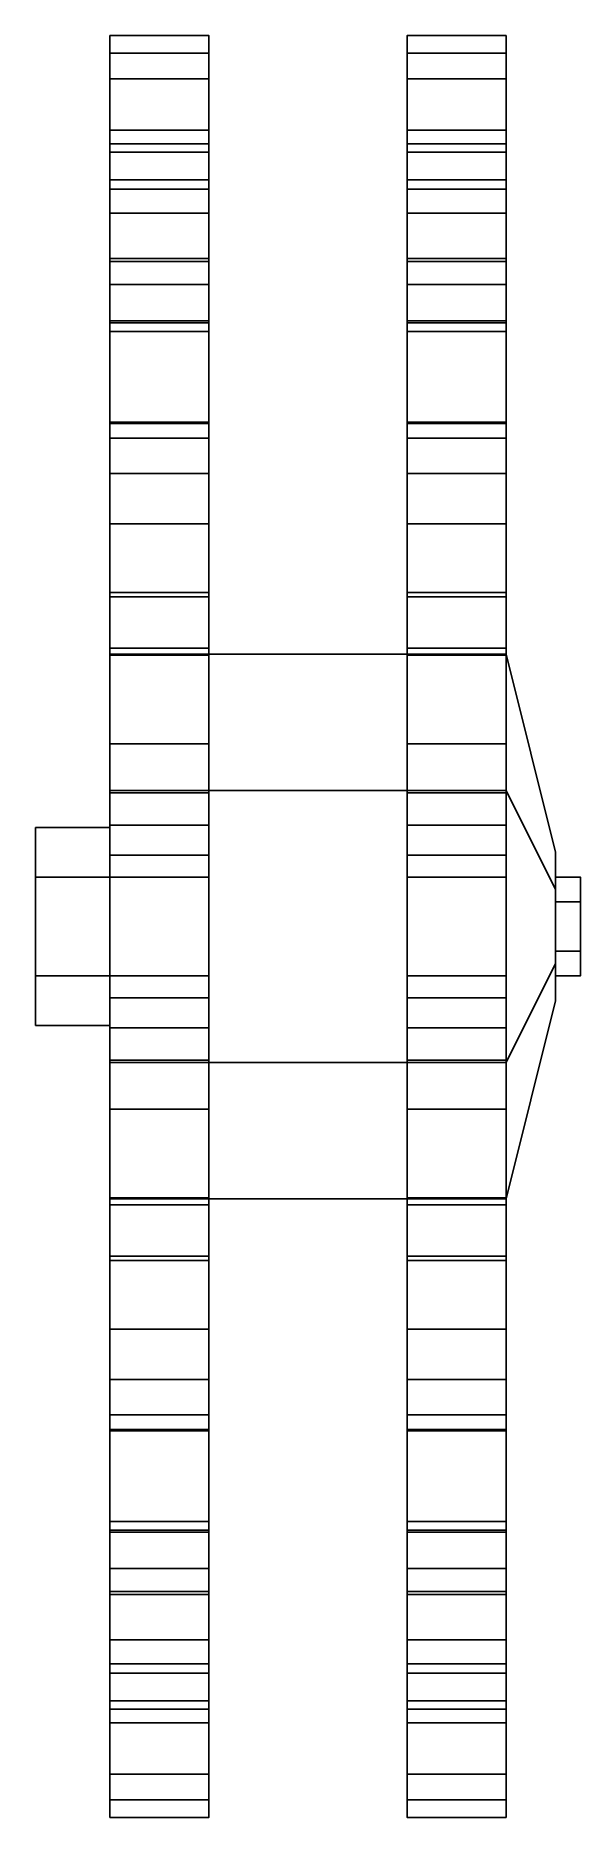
# Model space of a CAD drawing. Extents: x -1.12 to 1.12, y -0.36 to 0.36.
# Drawn here: x 0.9 to 1.12, y -0.36 to 0.36 of the extents above.
import ezdxf

# ---------------------------------------------------------------- set-up
doc = ezdxf.new("R2010")
doc.units = 0
doc.layers.add('WHEELS', color=2, linetype='CONTINUOUS')

msp = doc.modelspace()

# ---------------------------------------------------------------- linework, layer by layer
at = {"layer": 'WHEELS'}
for points in [[(0.93, 0.36, 0.02), (0.93, 0.36, -0.02), (0.93, 0.31621, -0.02876), (0.93, 0.31621, 0.02876)], [(0.97, 0.36, 0.02), (0.97, 0.36, -0.02), (0.93, 0.36, -0.02), (0.93, 0.36, 0.02)], [(0.97, 0.36, -0.02), (0.97, 0.31621, -0.02876), (0.93, 0.31621, -0.02876), (0.93, 0.36, -0.02)], [(0.97, 0.31621, 0.02876), (0.97, 0.36, 0.02), (0.93, 0.36, 0.02), (0.93, 0.31621, 0.02876)], [(0.93, 0.34256, 0.11249), (0.93, 0.35291, 0.07386), (0.93, 0.31288, 0.05406), (0.93, 0.298, 0.10962)], [(0.97, 0.34256, 0.11249), (0.97, 0.35291, 0.07386), (0.93, 0.35291, 0.07386), (0.93, 0.34256, 0.11249)], [(0.93, 0.35291, -0.07386), (0.93, 0.34256, -0.11249), (0.93, 0.298, -0.10962), (0.93, 0.31288, -0.05406)], [(0.97, 0.35291, -0.07386), (0.97, 0.34256, -0.11249), (0.93, 0.34256, -0.11249), (0.93, 0.35291, -0.07386)], [(0.97, 0.35291, 0.07386), (0.97, 0.31288, 0.05406), (0.93, 0.31288, 0.05406), (0.93, 0.35291, 0.07386)], [(0.97, 0.31288, -0.05406), (0.97, 0.35291, -0.07386), (0.93, 0.35291, -0.07386), (0.93, 0.31288, -0.05406)], [(0.97, 0.31621, 0.02876), (0.97, 0.31621, -0.02876), (0.97, 0.36, -0.02), (0.97, 0.36, 0.02)], [(0.97, 0.36, -0.02), (0.97, 0.36, 0.02), (0.97, 0.31621, 0.02876), (0.97, 0.31621, -0.02876)], [(0.97, 0.298, 0.10962), (0.97, 0.31288, 0.05406), (0.97, 0.35291, 0.07386), (0.97, 0.34256, 0.11249)], [(0.97, 0.31288, -0.05406), (0.97, 0.298, -0.10962), (0.97, 0.34256, -0.11249), (0.97, 0.35291, -0.07386)], [(0.97, 0.34256, -0.11249), (0.97, 0.35291, -0.07386), (0.97, 0.31288, -0.05406), (0.97, 0.298, -0.10962)], [(0.97, 0.35291, 0.07386), (0.97, 0.34256, 0.11249), (0.97, 0.298, 0.10962), (0.97, 0.31288, 0.05406)], [(1.05, 0.31621, -0.02876), (1.05, 0.31621, 0.02876), (1.05, 0.36, 0.02), (1.05, 0.36, -0.02)], [(1.05, 0.36, -0.02), (1.05, 0.36, 0.02), (1.09, 0.36, 0.02), (1.09, 0.36, -0.02)], [(1.05, 0.36, 0.02), (1.05, 0.31621, 0.02876), (1.09, 0.31621, 0.02876), (1.09, 0.36, 0.02)], [(1.05, 0.31621, -0.02876), (1.05, 0.36, -0.02), (1.09, 0.36, -0.02), (1.09, 0.31621, -0.02876)], [(1.05, 0.36, 0.02), (1.05, 0.36, -0.02), (1.05, 0.31621, -0.02876), (1.05, 0.31621, 0.02876)], [(1.05, 0.298, -0.10962), (1.05, 0.31288, -0.05406), (1.05, 0.35291, -0.07386), (1.05, 0.34256, -0.11249)], [(1.05, 0.34256, -0.11249), (1.05, 0.35291, -0.07386), (1.09, 0.35291, -0.07386), (1.09, 0.34256, -0.11249)], [(1.05, 0.31288, 0.05406), (1.05, 0.298, 0.10962), (1.05, 0.34256, 0.11249), (1.05, 0.35291, 0.07386)], [(1.05, 0.35291, 0.07386), (1.05, 0.34256, 0.11249), (1.09, 0.34256, 0.11249), (1.09, 0.35291, 0.07386)], [(1.05, 0.35291, -0.07386), (1.05, 0.31288, -0.05406), (1.09, 0.31288, -0.05406), (1.09, 0.35291, -0.07386)], [(1.05, 0.31288, 0.05406), (1.05, 0.35291, 0.07386), (1.09, 0.35291, 0.07386), (1.09, 0.31288, 0.05406)], [(1.05, 0.34256, 0.11249), (1.05, 0.35291, 0.07386), (1.05, 0.31288, 0.05406), (1.05, 0.298, 0.10962)], [(1.05, 0.35291, -0.07386), (1.05, 0.34256, -0.11249), (1.05, 0.298, -0.10962), (1.05, 0.31288, -0.05406)], [(1.09, 0.36, -0.02), (1.09, 0.36, 0.02), (1.09, 0.31621, 0.02876), (1.09, 0.31621, -0.02876)], [(1.09, 0.34256, -0.11249), (1.09, 0.35291, -0.07386), (1.09, 0.31288, -0.05406), (1.09, 0.298, -0.10962)], [(1.09, 0.35291, 0.07386), (1.09, 0.34256, 0.11249), (1.09, 0.298, 0.10962), (1.09, 0.31288, 0.05406)], [(0.97, 0.298, 0.10962), (0.97, 0.34256, 0.11249), (0.93, 0.34256, 0.11249), (0.93, 0.298, 0.10962)], [(0.97, 0.34256, -0.11249), (0.97, 0.298, -0.10962), (0.93, 0.298, -0.10962), (0.93, 0.34256, -0.11249)], [(1.05, 0.298, -0.10962), (1.05, 0.34256, -0.11249), (1.09, 0.34256, -0.11249), (1.09, 0.298, -0.10962)], [(1.05, 0.34256, 0.11249), (1.05, 0.298, 0.10962), (1.09, 0.298, 0.10962), (1.09, 0.34256, 0.11249)], [(0.93, 0.30177, 0.19732), (0.93, 0.32177, 0.16268), (0.93, 0.28823, 0.1332), (0.93, 0.25947, 0.18301)], [(0.97, 0.30177, 0.19732), (0.97, 0.32177, 0.16268), (0.93, 0.32177, 0.16268), (0.93, 0.30177, 0.19732)], [(0.93, 0.32177, -0.16268), (0.93, 0.30177, -0.19732), (0.93, 0.25947, -0.18301), (0.93, 0.28823, -0.1332)], [(0.97, 0.32177, -0.16268), (0.97, 0.30177, -0.19732), (0.93, 0.30177, -0.19732), (0.93, 0.32177, -0.16268)], [(0.97, 0.32177, 0.16268), (0.97, 0.28823, 0.1332), (0.93, 0.28823, 0.1332), (0.93, 0.32177, 0.16268)], [(0.97, 0.28823, -0.1332), (0.97, 0.32177, -0.16268), (0.93, 0.32177, -0.16268), (0.93, 0.28823, -0.1332)], [(0.97, 0.25947, 0.18301), (0.97, 0.28823, 0.1332), (0.97, 0.32177, 0.16268), (0.97, 0.30177, 0.19732)], [(0.97, 0.28823, -0.1332), (0.97, 0.25947, -0.18301), (0.97, 0.30177, -0.19732), (0.97, 0.32177, -0.16268)], [(0.97, 0.30177, -0.19732), (0.97, 0.32177, -0.16268), (0.97, 0.28823, -0.1332), (0.97, 0.25947, -0.18301)], [(0.97, 0.32177, 0.16268), (0.97, 0.30177, 0.19732), (0.97, 0.25947, 0.18301), (0.97, 0.28823, 0.1332)], [(1.05, 0.25947, -0.18301), (1.05, 0.28823, -0.1332), (1.05, 0.32177, -0.16268), (1.05, 0.30177, -0.19732)], [(1.05, 0.30177, -0.19732), (1.05, 0.32177, -0.16268), (1.09, 0.32177, -0.16268), (1.09, 0.30177, -0.19732)], [(1.05, 0.28823, 0.1332), (1.05, 0.25947, 0.18301), (1.05, 0.30177, 0.19732), (1.05, 0.32177, 0.16268)], [(1.05, 0.32177, 0.16268), (1.05, 0.30177, 0.19732), (1.09, 0.30177, 0.19732), (1.09, 0.32177, 0.16268)], [(1.05, 0.32177, -0.16268), (1.05, 0.28823, -0.1332), (1.09, 0.28823, -0.1332), (1.09, 0.32177, -0.16268)], [(1.05, 0.28823, 0.1332), (1.05, 0.32177, 0.16268), (1.09, 0.32177, 0.16268), (1.09, 0.28823, 0.1332)], [(1.05, 0.30177, 0.19732), (1.05, 0.32177, 0.16268), (1.05, 0.28823, 0.1332), (1.05, 0.25947, 0.18301)], [(1.05, 0.32177, -0.16268), (1.05, 0.30177, -0.19732), (1.05, 0.25947, -0.18301), (1.05, 0.28823, -0.1332)], [(1.09, 0.30177, -0.19732), (1.09, 0.32177, -0.16268), (1.09, 0.28823, -0.1332), (1.09, 0.25947, -0.18301)], [(1.09, 0.32177, 0.16268), (1.09, 0.30177, 0.19732), (1.09, 0.25947, 0.18301), (1.09, 0.28823, 0.1332)], [(0.97, 0.31288, 0.05406), (0.97, 0.31621, 0.02876), (0.93, 0.31621, 0.02876), (0.93, 0.31288, 0.05406)], [(0.97, 0.31621, -0.02876), (0.97, 0.31288, -0.05406), (0.93, 0.31288, -0.05406), (0.93, 0.31621, -0.02876)], [(0.93, 0.31621, 0.02876), (0.93, 0.31621, -0.02876), (0.93, 0.27)], [(0.93, 0.31288, 0.05406), (0.93, 0.31621, 0.02876), (0.93, 0.27)], [(0.93, 0.31621, -0.02876), (0.93, 0.31288, -0.05406), (0.93, 0.27)], [(0.93, 0.298, 0.10962), (0.93, 0.31288, 0.05406), (0.93, 0.27), (0.93, 0.2448, 0.09406)], [(0.93, 0.2448, -0.09406), (0.93, 0.27), (0.93, 0.31288, -0.05406), (0.93, 0.298, -0.10962)], [(0.97, 0.31621, -0.02876), (0.97, 0.31621, 0.02876), (0.97, 0.27)], [(0.97, 0.31288, -0.05406), (0.97, 0.31621, -0.02876), (0.97, 0.27)], [(0.97, 0.31621, 0.02876), (0.97, 0.31288, 0.05406), (0.97, 0.27)], [(0.97, 0.298, -0.10962), (0.97, 0.31288, -0.05406), (0.97, 0.27), (0.97, 0.2448, -0.09406)], [(0.97, 0.2448, 0.09406), (0.97, 0.27), (0.97, 0.31288, 0.05406), (0.97, 0.298, 0.10962)], [(1.05, 0.31288, -0.05406), (1.05, 0.31621, -0.02876), (1.09, 0.31621, -0.02876), (1.09, 0.31288, -0.05406)], [(1.05, 0.31621, 0.02876), (1.05, 0.31288, 0.05406), (1.09, 0.31288, 0.05406), (1.09, 0.31621, 0.02876)], [(1.05, 0.31621, 0.02876), (1.05, 0.31621, -0.02876), (1.05, 0.27)], [(1.05, 0.31288, 0.05406), (1.05, 0.31621, 0.02876), (1.05, 0.27)], [(1.05, 0.31621, -0.02876), (1.05, 0.31288, -0.05406), (1.05, 0.27)], [(1.05, 0.298, 0.10962), (1.05, 0.31288, 0.05406), (1.05, 0.27), (1.05, 0.2448, 0.09406)], [(1.05, 0.2448, -0.09406), (1.05, 0.27), (1.05, 0.31288, -0.05406), (1.05, 0.298, -0.10962)], [(1.09, 0.31621, -0.02876), (1.09, 0.31621, 0.02876), (1.09, 0.27)], [(1.09, 0.31288, -0.05406), (1.09, 0.31621, -0.02876), (1.09, 0.27)], [(1.09, 0.31621, 0.02876), (1.09, 0.31288, 0.05406), (1.09, 0.27)], [(1.09, 0.298, -0.10962), (1.09, 0.31288, -0.05406), (1.09, 0.27), (1.09, 0.2448, -0.09406)], [(1.09, 0.2448, 0.09406), (1.09, 0.27), (1.09, 0.31288, 0.05406), (1.09, 0.298, 0.10962)], [(0.97, 0.25947, 0.18301), (0.97, 0.30177, 0.19732), (0.93, 0.30177, 0.19732), (0.93, 0.25947, 0.18301)], [(0.97, 0.30177, -0.19732), (0.97, 0.25947, -0.18301), (0.93, 0.25947, -0.18301), (0.93, 0.30177, -0.19732)], [(0.97, 0.28823, 0.1332), (0.97, 0.298, 0.10962), (0.93, 0.298, 0.10962), (0.93, 0.28823, 0.1332)], [(0.97, 0.298, -0.10962), (0.97, 0.28823, -0.1332), (0.93, 0.28823, -0.1332), (0.93, 0.298, -0.10962)], [(0.93, 0.28823, 0.1332), (0.93, 0.298, 0.10962), (0.93, 0.2448, 0.09406)], [(0.93, 0.2448, -0.09406), (0.93, 0.2448, -0.09406), (0.93, 0.298, -0.10962), (0.93, 0.28823, -0.1332)], [(0.97, 0.28823, -0.1332), (0.97, 0.298, -0.10962), (0.97, 0.2448, -0.09406)], [(0.97, 0.2448, 0.09406), (0.97, 0.2448, 0.09406), (0.97, 0.298, 0.10962), (0.97, 0.28823, 0.1332)], [(1.05, 0.25947, -0.18301), (1.05, 0.30177, -0.19732), (1.09, 0.30177, -0.19732), (1.09, 0.25947, -0.18301)], [(1.05, 0.30177, 0.19732), (1.05, 0.25947, 0.18301), (1.09, 0.25947, 0.18301), (1.09, 0.30177, 0.19732)], [(1.05, 0.28823, -0.1332), (1.05, 0.298, -0.10962), (1.09, 0.298, -0.10962), (1.09, 0.28823, -0.1332)], [(1.05, 0.298, 0.10962), (1.05, 0.28823, 0.1332), (1.09, 0.28823, 0.1332), (1.09, 0.298, 0.10962)], [(1.05, 0.28823, 0.1332), (1.05, 0.298, 0.10962), (1.05, 0.2448, 0.09406)], [(1.05, 0.2448, -0.09406), (1.05, 0.2448, -0.09406), (1.05, 0.298, -0.10962), (1.05, 0.28823, -0.1332)], [(1.09, 0.28823, -0.1332), (1.09, 0.298, -0.10962), (1.09, 0.2448, -0.09406)], [(1.09, 0.2448, 0.09406), (1.09, 0.2448, 0.09406), (1.09, 0.298, 0.10962), (1.09, 0.28823, 0.1332)], [(0.93, 0.25947, 0.18301), (0.93, 0.28823, 0.1332), (0.93, 0.2448, 0.09406), (0.93, 0.20386, 0.16497)], [(0.93, 0.28823, -0.1332), (0.93, 0.25947, -0.18301), (0.93, 0.20386, -0.16497), (0.93, 0.2448, -0.09406)], [(0.97, 0.25947, -0.18301), (0.97, 0.28823, -0.1332), (0.97, 0.2448, -0.09406), (0.97, 0.20386, -0.16497)], [(0.97, 0.28823, 0.1332), (0.97, 0.25947, 0.18301), (0.97, 0.20386, 0.16497), (0.97, 0.2448, 0.09406)], [(1.05, 0.25947, 0.18301), (1.05, 0.28823, 0.1332), (1.05, 0.2448, 0.09406), (1.05, 0.20386, 0.16497)], [(1.05, 0.28823, -0.1332), (1.05, 0.25947, -0.18301), (1.05, 0.20386, -0.16497), (1.05, 0.2448, -0.09406)], [(1.09, 0.25947, -0.18301), (1.09, 0.28823, -0.1332), (1.09, 0.2448, -0.09406), (1.09, 0.20386, -0.16497)], [(1.09, 0.28823, 0.1332), (1.09, 0.25947, 0.18301), (1.09, 0.20386, 0.16497), (1.09, 0.2448, 0.09406)], [(0.97, 0.27), (0.97, 0.2448, 0.09406), (0.93, 0.2448, 0.09406), (0.93, 0.27)], [(0.97, 0.2448, -0.09406), (0.97, 0.27), (0.93, 0.27), (0.93, 0.2448, -0.09406)], [(0.93, 0.2687, -0.24042), (0.93, 0.24042, -0.2687), (0.93, 0.20326, -0.24393), (0.93, 0.24393, -0.20326)], [(0.97, 0.2687, -0.24042), (0.97, 0.24042, -0.2687), (0.93, 0.24042, -0.2687), (0.93, 0.2687, -0.24042)], [(0.97, 0.24393, -0.20326), (0.97, 0.2687, -0.24042), (0.93, 0.2687, -0.24042), (0.93, 0.24393, -0.20326)], [(0.93, 0.24042, 0.2687), (0.93, 0.2687, 0.24042), (0.93, 0.24393, 0.20326), (0.93, 0.20326, 0.24393)], [(0.97, 0.24042, 0.2687), (0.97, 0.2687, 0.24042), (0.93, 0.2687, 0.24042), (0.93, 0.24042, 0.2687)], [(0.97, 0.2687, 0.24042), (0.97, 0.24393, 0.20326), (0.93, 0.24393, 0.20326), (0.93, 0.2687, 0.24042)], [(0.97, 0.24393, -0.20326), (0.97, 0.20326, -0.24393), (0.97, 0.24042, -0.2687), (0.97, 0.2687, -0.24042)], [(0.97, 0.24042, -0.2687), (0.97, 0.2687, -0.24042), (0.97, 0.24393, -0.20326), (0.97, 0.20326, -0.24393)], [(0.97, 0.20326, 0.24393), (0.97, 0.24393, 0.20326), (0.97, 0.2687, 0.24042), (0.97, 0.24042, 0.2687)], [(0.97, 0.2687, 0.24042), (0.97, 0.24042, 0.2687), (0.97, 0.20326, 0.24393), (0.97, 0.24393, 0.20326)], [(1.05, 0.27), (1.05, 0.2448, -0.09406), (1.09, 0.2448, -0.09406), (1.09, 0.27)], [(1.05, 0.2448, 0.09406), (1.05, 0.27), (1.09, 0.27), (1.09, 0.2448, 0.09406)], [(1.05, 0.20326, -0.24393), (1.05, 0.24393, -0.20326), (1.05, 0.2687, -0.24042), (1.05, 0.24042, -0.2687)], [(1.05, 0.24042, -0.2687), (1.05, 0.2687, -0.24042), (1.09, 0.2687, -0.24042), (1.09, 0.24042, -0.2687)], [(1.05, 0.2687, -0.24042), (1.05, 0.24393, -0.20326), (1.09, 0.24393, -0.20326), (1.09, 0.2687, -0.24042)], [(1.05, 0.2687, -0.24042), (1.05, 0.24042, -0.2687), (1.05, 0.20326, -0.24393), (1.05, 0.24393, -0.20326)], [(1.05, 0.24393, 0.20326), (1.05, 0.20326, 0.24393), (1.05, 0.24042, 0.2687), (1.05, 0.2687, 0.24042)], [(1.05, 0.2687, 0.24042), (1.05, 0.24042, 0.2687), (1.09, 0.24042, 0.2687), (1.09, 0.2687, 0.24042)], [(1.05, 0.24393, 0.20326), (1.05, 0.2687, 0.24042), (1.09, 0.2687, 0.24042), (1.09, 0.24393, 0.20326)], [(1.05, 0.24042, 0.2687), (1.05, 0.2687, 0.24042), (1.05, 0.24393, 0.20326), (1.05, 0.20326, 0.24393)], [(1.09, 0.24042, -0.2687), (1.09, 0.2687, -0.24042), (1.09, 0.24393, -0.20326), (1.09, 0.20326, -0.24393)], [(1.09, 0.2687, 0.24042), (1.09, 0.24042, 0.2687), (1.09, 0.20326, 0.24393), (1.09, 0.24393, 0.20326)], [(0.97, 0.24393, 0.20326), (0.97, 0.25947, 0.18301), (0.93, 0.25947, 0.18301), (0.93, 0.24393, 0.20326)], [(0.93, 0.20386, 0.16497), (0.93, 0.20386, 0.16497), (0.93, 0.24393, 0.20326), (0.93, 0.25947, 0.18301)], [(0.97, 0.25947, -0.18301), (0.97, 0.24393, -0.20326), (0.93, 0.24393, -0.20326), (0.93, 0.25947, -0.18301)], [(0.93, 0.25947, -0.18301), (0.93, 0.24393, -0.20326), (0.93, 0.20386, -0.16497)], [(0.97, 0.25947, 0.18301), (0.97, 0.24393, 0.20326), (0.97, 0.20386, 0.16497)], [(0.97, 0.20386, -0.16497), (0.97, 0.20386, -0.16497), (0.97, 0.24393, -0.20326), (0.97, 0.25947, -0.18301)], [(1.05, 0.25947, 0.18301), (1.05, 0.24393, 0.20326), (1.09, 0.24393, 0.20326), (1.09, 0.25947, 0.18301)], [(1.05, 0.20386, 0.16497), (1.05, 0.20386, 0.16497), (1.05, 0.24393, 0.20326), (1.05, 0.25947, 0.18301)], [(1.05, 0.24393, -0.20326), (1.05, 0.25947, -0.18301), (1.09, 0.25947, -0.18301), (1.09, 0.24393, -0.20326)], [(1.05, 0.25947, -0.18301), (1.05, 0.24393, -0.20326), (1.05, 0.20386, -0.16497)], [(1.09, 0.25947, 0.18301), (1.09, 0.24393, 0.20326), (1.09, 0.20386, 0.16497)], [(1.09, 0.20386, -0.16497), (1.09, 0.20386, -0.16497), (1.09, 0.24393, -0.20326), (1.09, 0.25947, -0.18301)], [(0.93, 0.2448, 0.09406), (0.97, 0.2448, 0.09406), (0.97, 0.11), (0.93, 0.11)], [(0.93, 0.20386, 0.16497), (0.93, 0.2448, 0.09406), (0.93, 0.11), (0.93, 0.055, 0.09526)], [(0.97, 0.2448, -0.09406), (0.93, 0.2448, -0.09406), (0.93, 0.11), (0.97, 0.11)], [(0.93, 0.2448, -0.09406), (0.93, 0.20386, -0.16497), (0.93, 0.055, -0.09526), (0.93, 0.11)], [(0.93, 0.20386, 0.16497), (0.93, 0.135, 0.23383), (0.93, 0.20326, 0.24393), (0.93, 0.24393, 0.20326)], [(0.93, 0.24393, -0.20326), (0.93, 0.20326, -0.24393), (0.93, 0.135, -0.23383), (0.93, 0.20386, -0.16497)], [(0.97, 0.24042, -0.2687), (0.97, 0.20326, -0.24393), (0.93, 0.20326, -0.24393), (0.93, 0.24042, -0.2687)], [(0.97, 0.20326, 0.24393), (0.97, 0.24042, 0.2687), (0.93, 0.24042, 0.2687), (0.93, 0.20326, 0.24393)], [(0.97, 0.20386, -0.16497), (0.97, 0.2448, -0.09406), (0.97, 0.11), (0.97, 0.055, -0.09526)], [(0.97, 0.2448, 0.09406), (0.97, 0.20386, 0.16497), (0.97, 0.055, 0.09526), (0.97, 0.11)], [(0.97, 0.24393, 0.20326), (0.97, 0.20326, 0.24393), (0.97, 0.135, 0.23383), (0.97, 0.20386, 0.16497)], [(0.97, 0.20386, -0.16497), (0.97, 0.135, -0.23383), (0.97, 0.20326, -0.24393), (0.97, 0.24393, -0.20326)], [(1.09, 0.2448, -0.09406), (1.05, 0.2448, -0.09406), (1.05, 0.11), (1.09, 0.11)], [(1.05, 0.2448, 0.09406), (1.09, 0.2448, 0.09406), (1.09, 0.11), (1.05, 0.11)], [(1.05, 0.20386, 0.16497), (1.05, 0.2448, 0.09406), (1.05, 0.11), (1.05, 0.055, 0.09526)], [(1.05, 0.2448, -0.09406), (1.05, 0.20386, -0.16497), (1.05, 0.055, -0.09526), (1.05, 0.11)], [(1.05, 0.20386, 0.16497), (1.05, 0.135, 0.23383), (1.05, 0.20326, 0.24393), (1.05, 0.24393, 0.20326)], [(1.05, 0.24393, -0.20326), (1.05, 0.20326, -0.24393), (1.05, 0.135, -0.23383), (1.05, 0.20386, -0.16497)], [(1.05, 0.20326, -0.24393), (1.05, 0.24042, -0.2687), (1.09, 0.24042, -0.2687), (1.09, 0.20326, -0.24393)], [(1.05, 0.24042, 0.2687), (1.05, 0.20326, 0.24393), (1.09, 0.20326, 0.24393), (1.09, 0.24042, 0.2687)], [(1.09, 0.20386, -0.16497), (1.09, 0.2448, -0.09406), (1.09, 0.11), (1.09, 0.055, -0.09526)], [(1.09, 0.2448, 0.09406), (1.09, 0.20386, 0.16497), (1.09, 0.055, 0.09526), (1.09, 0.11)], [(1.09, 0.24393, 0.20326), (1.09, 0.20326, 0.24393), (1.09, 0.135, 0.23383), (1.09, 0.20386, 0.16497)], [(1.09, 0.20386, -0.16497), (1.09, 0.135, -0.23383), (1.09, 0.20326, -0.24393), (1.09, 0.24393, -0.20326)], [(0.97, 0.20386, 0.16497), (0.97, 0.135, 0.23383), (0.93, 0.135, 0.23383), (0.93, 0.20386, 0.16497)], [(0.97, 0.20386, 0.16497), (0.93, 0.20386, 0.16497), (0.93, 0.055, 0.09526), (0.97, 0.055, 0.09526)], [(0.93, 0.20386, -0.16497), (0.97, 0.20386, -0.16497), (0.97, 0.055, -0.09526), (0.93, 0.055, -0.09526)], [(0.97, 0.135, -0.23383), (0.97, 0.20386, -0.16497), (0.93, 0.20386, -0.16497), (0.93, 0.135, -0.23383)], [(0.97, 0.20326, -0.24393), (0.97, 0.18301, -0.25947), (0.93, 0.18301, -0.25947), (0.93, 0.20326, -0.24393)], [(0.93, 0.20326, -0.24393), (0.93, 0.18301, -0.25947), (0.93, 0.135, -0.23383)], [(0.97, 0.18301, 0.25947), (0.97, 0.20326, 0.24393), (0.93, 0.20326, 0.24393), (0.93, 0.18301, 0.25947)], [(0.93, 0.18301, 0.25947), (0.93, 0.20326, 0.24393), (0.93, 0.135, 0.23383)], [(0.97, 0.18301, -0.25947), (0.97, 0.20326, -0.24393), (0.97, 0.135, -0.23383)], [(0.97, 0.20326, 0.24393), (0.97, 0.18301, 0.25947), (0.97, 0.135, 0.23383)], [(1.05, 0.135, 0.23383), (1.05, 0.20386, 0.16497), (1.09, 0.20386, 0.16497), (1.09, 0.135, 0.23383)], [(1.05, 0.20386, -0.16497), (1.05, 0.135, -0.23383), (1.09, 0.135, -0.23383), (1.09, 0.20386, -0.16497)], [(1.05, 0.20386, -0.16497), (1.09, 0.20386, -0.16497), (1.09, 0.055, -0.09526), (1.05, 0.055, -0.09526)], [(1.09, 0.20386, 0.16497), (1.05, 0.20386, 0.16497), (1.05, 0.055, 0.09526), (1.09, 0.055, 0.09526)], [(1.05, 0.18301, -0.25947), (1.05, 0.20326, -0.24393), (1.09, 0.20326, -0.24393), (1.09, 0.18301, -0.25947)], [(1.05, 0.20326, -0.24393), (1.05, 0.18301, -0.25947), (1.05, 0.135, -0.23383)], [(1.05, 0.20326, 0.24393), (1.05, 0.18301, 0.25947), (1.09, 0.18301, 0.25947), (1.09, 0.20326, 0.24393)], [(1.05, 0.18301, 0.25947), (1.05, 0.20326, 0.24393), (1.05, 0.135, 0.23383)], [(1.09, 0.18301, -0.25947), (1.09, 0.20326, -0.24393), (1.09, 0.135, -0.23383)], [(1.09, 0.20326, 0.24393), (1.09, 0.18301, 0.25947), (1.09, 0.135, 0.23383)], [(0.93, 0.19732, -0.30177), (0.93, 0.16268, -0.32177), (0.93, 0.1332, -0.28823), (0.93, 0.18301, -0.25947)], [(0.97, 0.19732, -0.30177), (0.97, 0.16268, -0.32177), (0.93, 0.16268, -0.32177), (0.93, 0.19732, -0.30177)], [(0.97, 0.18301, -0.25947), (0.97, 0.19732, -0.30177), (0.93, 0.19732, -0.30177), (0.93, 0.18301, -0.25947)], [(0.93, 0.16268, 0.32177), (0.93, 0.19732, 0.30177), (0.93, 0.18301, 0.25947), (0.93, 0.1332, 0.28823)], [(0.97, 0.16268, 0.32177), (0.97, 0.19732, 0.30177), (0.93, 0.19732, 0.30177), (0.93, 0.16268, 0.32177)], [(0.97, 0.19732, 0.30177), (0.97, 0.18301, 0.25947), (0.93, 0.18301, 0.25947), (0.93, 0.19732, 0.30177)], [(0.97, 0.18301, -0.25947), (0.97, 0.1332, -0.28823), (0.97, 0.16268, -0.32177), (0.97, 0.19732, -0.30177)], [(0.97, 0.16268, -0.32177), (0.97, 0.19732, -0.30177), (0.97, 0.18301, -0.25947), (0.97, 0.1332, -0.28823)], [(0.97, 0.1332, 0.28823), (0.97, 0.18301, 0.25947), (0.97, 0.19732, 0.30177), (0.97, 0.16268, 0.32177)], [(0.97, 0.19732, 0.30177), (0.97, 0.16268, 0.32177), (0.97, 0.1332, 0.28823), (0.97, 0.18301, 0.25947)], [(1.05, 0.1332, -0.28823), (1.05, 0.18301, -0.25947), (1.05, 0.19732, -0.30177), (1.05, 0.16268, -0.32177)], [(1.05, 0.16268, -0.32177), (1.05, 0.19732, -0.30177), (1.09, 0.19732, -0.30177), (1.09, 0.16268, -0.32177)], [(1.05, 0.19732, -0.30177), (1.05, 0.18301, -0.25947), (1.09, 0.18301, -0.25947), (1.09, 0.19732, -0.30177)], [(1.05, 0.19732, -0.30177), (1.05, 0.16268, -0.32177), (1.05, 0.1332, -0.28823), (1.05, 0.18301, -0.25947)], [(1.05, 0.18301, 0.25947), (1.05, 0.1332, 0.28823), (1.05, 0.16268, 0.32177), (1.05, 0.19732, 0.30177)], [(1.05, 0.19732, 0.30177), (1.05, 0.16268, 0.32177), (1.09, 0.16268, 0.32177), (1.09, 0.19732, 0.30177)], [(1.05, 0.18301, 0.25947), (1.05, 0.19732, 0.30177), (1.09, 0.19732, 0.30177), (1.09, 0.18301, 0.25947)], [(1.05, 0.16268, 0.32177), (1.05, 0.19732, 0.30177), (1.05, 0.18301, 0.25947), (1.05, 0.1332, 0.28823)], [(1.09, 0.16268, -0.32177), (1.09, 0.19732, -0.30177), (1.09, 0.18301, -0.25947), (1.09, 0.1332, -0.28823)], [(1.09, 0.19732, 0.30177), (1.09, 0.16268, 0.32177), (1.09, 0.1332, 0.28823), (1.09, 0.18301, 0.25947)], [(0.93, 0.18301, -0.25947), (0.93, 0.1332, -0.28823), (0.93, 0.135, -0.23383)], [(0.93, 0.1332, 0.28823), (0.93, 0.18301, 0.25947), (0.93, 0.135, 0.23383)], [(0.97, 0.1332, -0.28823), (0.97, 0.18301, -0.25947), (0.97, 0.135, -0.23383)], [(0.97, 0.18301, 0.25947), (0.97, 0.1332, 0.28823), (0.97, 0.135, 0.23383)], [(1.05, 0.18301, -0.25947), (1.05, 0.1332, -0.28823), (1.05, 0.135, -0.23383)], [(1.05, 0.1332, 0.28823), (1.05, 0.18301, 0.25947), (1.05, 0.135, 0.23383)], [(1.09, 0.1332, -0.28823), (1.09, 0.18301, -0.25947), (1.09, 0.135, -0.23383)], [(1.09, 0.18301, 0.25947), (1.09, 0.1332, 0.28823), (1.09, 0.135, 0.23383)], [(0.97, 0.16268, -0.32177), (0.97, 0.1332, -0.28823), (0.93, 0.1332, -0.28823), (0.93, 0.16268, -0.32177)], [(0.97, 0.1332, 0.28823), (0.97, 0.16268, 0.32177), (0.93, 0.16268, 0.32177), (0.93, 0.1332, 0.28823)], [(1.05, 0.1332, -0.28823), (1.05, 0.16268, -0.32177), (1.09, 0.16268, -0.32177), (1.09, 0.1332, -0.28823)], [(1.05, 0.16268, 0.32177), (1.05, 0.1332, 0.28823), (1.09, 0.1332, 0.28823), (1.09, 0.16268, 0.32177)], [(0.97, 0.04094, -0.25903), (0.97, 0.135, -0.23383), (0.93, 0.135, -0.23383), (0.93, 0.04094, -0.25903)], [(0.93, 0.04094, -0.25903), (0.93, 0.135, -0.23383), (0.93, 0.10962, -0.298), (0.93, 0.05406, -0.31288)], [(0.93, 0.1332, -0.28823), (0.93, 0.10962, -0.298), (0.93, 0.135, -0.23383)], [(0.93, 0.10962, 0.298), (0.93, 0.1332, 0.28823), (0.93, 0.135, 0.23383)], [(0.93, 0.05406, 0.31288), (0.93, 0.10962, 0.298), (0.93, 0.135, 0.23383), (0.93, 0.04094, 0.25903)], [(0.97, 0.135, 0.23383), (0.97, 0.04094, 0.25903), (0.93, 0.04094, 0.25903), (0.93, 0.135, 0.23383)], [(0.97, 0.1332, -0.28823), (0.97, 0.10962, -0.298), (0.93, 0.10962, -0.298), (0.93, 0.1332, -0.28823)], [(0.97, 0.10962, 0.298), (0.97, 0.1332, 0.28823), (0.93, 0.1332, 0.28823), (0.93, 0.10962, 0.298)], [(0.97, 0.10962, -0.298), (0.97, 0.1332, -0.28823), (0.97, 0.135, -0.23383)], [(0.97, 0.05406, -0.31288), (0.97, 0.10962, -0.298), (0.97, 0.135, -0.23383), (0.97, 0.04094, -0.25903)], [(0.97, 0.04094, 0.25903), (0.97, 0.135, 0.23383), (0.97, 0.10962, 0.298), (0.97, 0.05406, 0.31288)], [(0.97, 0.1332, 0.28823), (0.97, 0.10962, 0.298), (0.97, 0.135, 0.23383)], [(1.05, 0.135, -0.23383), (1.05, 0.04094, -0.25903), (1.09, 0.04094, -0.25903), (1.09, 0.135, -0.23383)], [(1.05, 0.04094, -0.25903), (1.05, 0.135, -0.23383), (1.05, 0.10962, -0.298), (1.05, 0.05406, -0.31288)], [(1.05, 0.1332, -0.28823), (1.05, 0.10962, -0.298), (1.05, 0.135, -0.23383)], [(1.05, 0.04094, 0.25903), (1.05, 0.135, 0.23383), (1.09, 0.135, 0.23383), (1.09, 0.04094, 0.25903)], [(1.05, 0.10962, 0.298), (1.05, 0.1332, 0.28823), (1.05, 0.135, 0.23383)], [(1.05, 0.05406, 0.31288), (1.05, 0.10962, 0.298), (1.05, 0.135, 0.23383), (1.05, 0.04094, 0.25903)], [(1.05, 0.10962, -0.298), (1.05, 0.1332, -0.28823), (1.09, 0.1332, -0.28823), (1.09, 0.10962, -0.298)], [(1.05, 0.1332, 0.28823), (1.05, 0.10962, 0.298), (1.09, 0.10962, 0.298), (1.09, 0.1332, 0.28823)], [(1.09, 0.10962, -0.298), (1.09, 0.1332, -0.28823), (1.09, 0.135, -0.23383)], [(1.09, 0.05406, -0.31288), (1.09, 0.10962, -0.298), (1.09, 0.135, -0.23383), (1.09, 0.04094, -0.25903)], [(1.09, 0.04094, 0.25903), (1.09, 0.135, 0.23383), (1.09, 0.10962, 0.298), (1.09, 0.05406, 0.31288)], [(1.09, 0.1332, 0.28823), (1.09, 0.10962, 0.298), (1.09, 0.135, 0.23383)], [(0.93, 0.11249, -0.34256), (0.93, 0.07386, -0.35291), (0.93, 0.05406, -0.31288), (0.93, 0.10962, -0.298)], [(0.97, 0.11249, -0.34256), (0.97, 0.07386, -0.35291), (0.93, 0.07386, -0.35291), (0.93, 0.11249, -0.34256)], [(0.97, 0.10962, -0.298), (0.97, 0.11249, -0.34256), (0.93, 0.11249, -0.34256), (0.93, 0.10962, -0.298)], [(0.93, 0.07386, 0.35291), (0.93, 0.11249, 0.34256), (0.93, 0.10962, 0.298), (0.93, 0.05406, 0.31288)], [(0.97, 0.07386, 0.35291), (0.97, 0.11249, 0.34256), (0.93, 0.11249, 0.34256), (0.93, 0.07386, 0.35291)], [(0.97, 0.11249, 0.34256), (0.97, 0.10962, 0.298), (0.93, 0.10962, 0.298), (0.93, 0.11249, 0.34256)], [(0.93, 0.02, -0.03464), (0.93, 0.04), (0.93, 0.11), (0.93, 0.055, -0.09526)], [(0.93, 0.04), (0.93, 0.02, 0.03464), (0.93, 0.055, 0.09526), (0.93, 0.11)], [(0.93, 0.11), (0.93, 0.055, 0.09526), (1.09, 0.055, 0.09526), (1.09, 0.11)], [(0.93, 0.055, -0.09526), (0.93, 0.11), (1.09, 0.11), (1.09, 0.055, -0.09526)], [(0.97, 0.10962, -0.298), (0.97, 0.05406, -0.31288), (0.97, 0.07386, -0.35291), (0.97, 0.11249, -0.34256)], [(0.97, 0.07386, -0.35291), (0.97, 0.11249, -0.34256), (0.97, 0.10962, -0.298), (0.97, 0.05406, -0.31288)], [(0.97, 0.05406, 0.31288), (0.97, 0.10962, 0.298), (0.97, 0.11249, 0.34256), (0.97, 0.07386, 0.35291)], [(0.97, 0.11249, 0.34256), (0.97, 0.07386, 0.35291), (0.97, 0.05406, 0.31288), (0.97, 0.10962, 0.298)], [(1.05, 0.05406, -0.31288), (1.05, 0.10962, -0.298), (1.05, 0.11249, -0.34256), (1.05, 0.07386, -0.35291)], [(1.05, 0.07386, -0.35291), (1.05, 0.11249, -0.34256), (1.09, 0.11249, -0.34256), (1.09, 0.07386, -0.35291)], [(1.05, 0.11249, -0.34256), (1.05, 0.10962, -0.298), (1.09, 0.10962, -0.298), (1.09, 0.11249, -0.34256)], [(1.05, 0.11249, -0.34256), (1.05, 0.07386, -0.35291), (1.05, 0.05406, -0.31288), (1.05, 0.10962, -0.298)], [(1.05, 0.10962, 0.298), (1.05, 0.05406, 0.31288), (1.05, 0.07386, 0.35291), (1.05, 0.11249, 0.34256)], [(1.05, 0.11249, 0.34256), (1.05, 0.07386, 0.35291), (1.09, 0.07386, 0.35291), (1.09, 0.11249, 0.34256)], [(1.05, 0.10962, 0.298), (1.05, 0.11249, 0.34256), (1.09, 0.11249, 0.34256), (1.09, 0.10962, 0.298)], [(1.05, 0.07386, 0.35291), (1.05, 0.11249, 0.34256), (1.05, 0.10962, 0.298), (1.05, 0.05406, 0.31288)], [(1.09, 0.07386, -0.35291), (1.09, 0.11249, -0.34256), (1.09, 0.10962, -0.298), (1.09, 0.05406, -0.31288)], [(1.09, 0.11249, 0.34256), (1.09, 0.07386, 0.35291), (1.09, 0.05406, 0.31288), (1.09, 0.10962, 0.298)], [(1.09, 0.11), (1.09, 0.055, 0.09526), (1.11, 0.015, 0.02598), (1.11, 0.03)], [(1.09, 0.055, -0.09526), (1.09, 0.11), (1.11, 0.03), (1.11, 0.015, -0.02598)], [(0.97, 0.07386, -0.35291), (0.97, 0.05406, -0.31288), (0.93, 0.05406, -0.31288), (0.93, 0.07386, -0.35291)], [(0.97, 0.05406, 0.31288), (0.97, 0.07386, 0.35291), (0.93, 0.07386, 0.35291), (0.93, 0.05406, 0.31288)], [(1.05, 0.05406, -0.31288), (1.05, 0.07386, -0.35291), (1.09, 0.07386, -0.35291), (1.09, 0.05406, -0.31288)], [(1.05, 0.07386, 0.35291), (1.05, 0.05406, 0.31288), (1.09, 0.05406, 0.31288), (1.09, 0.07386, 0.35291)], [(0.93, -0.04094, 0.25903), (0.93, 0.04094, 0.25903), (0.93, 0.055, 0.09526), (0.93, -0.055, 0.09526)], [(0.93, 0.04094, 0.25903), (0.97, 0.04094, 0.25903), (0.97, 0.055, 0.09526), (0.93, 0.055, 0.09526)], [(0.93, 0.02, 0.03464), (0.93, -0.02, 0.03464), (0.93, -0.055, 0.09526), (0.93, 0.055, 0.09526)], [(0.93, 0.04094, -0.25903), (0.93, -0.04094, -0.25903), (0.93, -0.055, -0.09526), (0.93, 0.055, -0.09526)], [(0.93, -0.02, -0.03464), (0.93, 0.02, -0.03464), (0.93, 0.055, -0.09526), (0.93, -0.055, -0.09526)], [(0.93, 0.055, 0.09526), (0.93, -0.055, 0.09526), (1.09, -0.055, 0.09526), (1.09, 0.055, 0.09526)], [(0.93, -0.055, -0.09526), (0.93, 0.055, -0.09526), (1.09, 0.055, -0.09526), (1.09, -0.055, -0.09526)], [(0.97, 0.04094, -0.25903), (0.93, 0.04094, -0.25903), (0.93, 0.055, -0.09526), (0.97, 0.055, -0.09526)], [(0.93, 0.04094, -0.25903), (0.93, 0.04094, -0.25903), (0.93, 0.05406, -0.31288), (0.93, 0.02876, -0.31621)], [(0.97, 0.05406, -0.31288), (0.97, 0.02876, -0.31621), (0.93, 0.02876, -0.31621), (0.93, 0.05406, -0.31288)], [(0.93, 0.02876, 0.31621), (0.93, 0.05406, 0.31288), (0.93, 0.04094, 0.25903)], [(0.97, 0.02876, 0.31621), (0.97, 0.05406, 0.31288), (0.93, 0.05406, 0.31288), (0.93, 0.02876, 0.31621)], [(0.97, 0.04094, 0.25903), (0.97, -0.04094, 0.25903), (0.97, -0.055, 0.09526), (0.97, 0.055, 0.09526)], [(0.97, -0.04094, -0.25903), (0.97, 0.04094, -0.25903), (0.97, 0.055, -0.09526), (0.97, -0.055, -0.09526)], [(0.97, 0.02876, -0.31621), (0.97, 0.05406, -0.31288), (0.97, 0.04094, -0.25903)], [(0.97, 0.04094, 0.25903), (0.97, 0.04094, 0.25903), (0.97, 0.05406, 0.31288), (0.97, 0.02876, 0.31621)], [(1.05, 0.04094, 0.25903), (1.09, 0.04094, 0.25903), (1.09, 0.055, 0.09526), (1.05, 0.055, 0.09526)], [(1.05, -0.04094, 0.25903), (1.05, 0.04094, 0.25903), (1.05, 0.055, 0.09526), (1.05, -0.055, 0.09526)], [(1.09, 0.04094, -0.25903), (1.05, 0.04094, -0.25903), (1.05, 0.055, -0.09526), (1.09, 0.055, -0.09526)], [(1.05, 0.04094, -0.25903), (1.05, -0.04094, -0.25903), (1.05, -0.055, -0.09526), (1.05, 0.055, -0.09526)], [(1.05, 0.02876, -0.31621), (1.05, 0.05406, -0.31288), (1.09, 0.05406, -0.31288), (1.09, 0.02876, -0.31621)], [(1.05, 0.04094, -0.25903), (1.05, 0.04094, -0.25903), (1.05, 0.05406, -0.31288), (1.05, 0.02876, -0.31621)], [(1.05, 0.05406, 0.31288), (1.05, 0.02876, 0.31621), (1.09, 0.02876, 0.31621), (1.09, 0.05406, 0.31288)], [(1.05, 0.02876, 0.31621), (1.05, 0.05406, 0.31288), (1.05, 0.04094, 0.25903)], [(1.09, 0.04094, 0.25903), (1.09, -0.04094, 0.25903), (1.09, -0.055, 0.09526), (1.09, 0.055, 0.09526)], [(1.09, -0.04094, -0.25903), (1.09, 0.04094, -0.25903), (1.09, 0.055, -0.09526), (1.09, -0.055, -0.09526)], [(1.09, 0.055, 0.09526), (1.09, -0.055, 0.09526), (1.11, -0.015, 0.02598), (1.11, 0.015, 0.02598)], [(1.09, -0.055, -0.09526), (1.09, 0.055, -0.09526), (1.11, 0.015, -0.02598), (1.11, -0.015, -0.02598)], [(1.09, 0.02876, -0.31621), (1.09, 0.05406, -0.31288), (1.09, 0.04094, -0.25903)], [(1.09, 0.04094, 0.25903), (1.09, 0.04094, 0.25903), (1.09, 0.05406, 0.31288), (1.09, 0.02876, 0.31621)], [(0.9, 0.02, -0.03464), (0.9, 0.04), (0.93, 0.04), (0.93, 0.02, -0.03464)], [(0.9, 0.04), (0.9, 0.02, 0.03464), (0.93, 0.02, 0.03464), (0.93, 0.04)], [(0.93, 0.02876, -0.31621), (0.93, -0.02876, -0.31621), (0.93, -0.04094, -0.25903), (0.93, 0.04094, -0.25903)], [(0.93, -0.02876, 0.31621), (0.93, 0.02876, 0.31621), (0.93, 0.04094, 0.25903), (0.93, -0.04094, 0.25903)], [(0.97, -0.02876, -0.31621), (0.97, 0.02876, -0.31621), (0.97, 0.04094, -0.25903), (0.97, -0.04094, -0.25903)], [(0.97, 0.02876, 0.31621), (0.97, -0.02876, 0.31621), (0.97, -0.04094, 0.25903), (0.97, 0.04094, 0.25903)], [(1.05, 0.02876, -0.31621), (1.05, -0.02876, -0.31621), (1.05, -0.04094, -0.25903), (1.05, 0.04094, -0.25903)], [(1.05, -0.02876, 0.31621), (1.05, 0.02876, 0.31621), (1.05, 0.04094, 0.25903), (1.05, -0.04094, 0.25903)], [(1.09, -0.02876, -0.31621), (1.09, 0.02876, -0.31621), (1.09, 0.04094, -0.25903), (1.09, -0.04094, -0.25903)], [(1.09, 0.02876, 0.31621), (1.09, -0.02876, 0.31621), (1.09, -0.04094, 0.25903), (1.09, 0.04094, 0.25903)], [(1.11, 0.03), (1.11, 0.015, 0.02598), (1.11, 0.01, 0.01732), (1.11, 0.02)], [(1.11, 0.015, -0.02598), (1.11, 0.03), (1.11, 0.02), (1.11, 0.01, -0.01732)], [(0.93, 0.02, -0.36), (0.93, -0.02, -0.36), (0.93, -0.02876, -0.31621), (0.93, 0.02876, -0.31621)], [(0.97, 0.02876, -0.31621), (0.97, 0.02, -0.36), (0.93, 0.02, -0.36), (0.93, 0.02876, -0.31621)], [(0.93, -0.02, 0.36), (0.93, 0.02, 0.36), (0.93, 0.02876, 0.31621), (0.93, -0.02876, 0.31621)], [(0.97, 0.02, 0.36), (0.97, 0.02876, 0.31621), (0.93, 0.02876, 0.31621), (0.93, 0.02, 0.36)], [(0.97, 0.02876, -0.31621), (0.97, -0.02876, -0.31621), (0.97, -0.02, -0.36), (0.97, 0.02, -0.36)], [(0.97, -0.02, -0.36), (0.97, 0.02, -0.36), (0.97, 0.02876, -0.31621), (0.97, -0.02876, -0.31621)], [(0.97, -0.02876, 0.31621), (0.97, 0.02876, 0.31621), (0.97, 0.02, 0.36), (0.97, -0.02, 0.36)], [(0.97, 0.02, 0.36), (0.97, -0.02, 0.36), (0.97, -0.02876, 0.31621), (0.97, 0.02876, 0.31621)], [(1.05, -0.02876, -0.31621), (1.05, 0.02876, -0.31621), (1.05, 0.02, -0.36), (1.05, -0.02, -0.36)], [(1.05, 0.02, -0.36), (1.05, 0.02876, -0.31621), (1.09, 0.02876, -0.31621), (1.09, 0.02, -0.36)], [(1.05, 0.02, -0.36), (1.05, -0.02, -0.36), (1.05, -0.02876, -0.31621), (1.05, 0.02876, -0.31621)], [(1.05, 0.02876, 0.31621), (1.05, -0.02876, 0.31621), (1.05, -0.02, 0.36), (1.05, 0.02, 0.36)], [(1.05, 0.02876, 0.31621), (1.05, 0.02, 0.36), (1.09, 0.02, 0.36), (1.09, 0.02876, 0.31621)], [(1.05, -0.02, 0.36), (1.05, 0.02, 0.36), (1.05, 0.02876, 0.31621), (1.05, -0.02876, 0.31621)], [(1.09, -0.02, -0.36), (1.09, 0.02, -0.36), (1.09, 0.02876, -0.31621), (1.09, -0.02876, -0.31621)], [(1.09, 0.02, 0.36), (1.09, -0.02, 0.36), (1.09, -0.02876, 0.31621), (1.09, 0.02876, 0.31621)], [(0.9, -0.02, -0.03464), (0.9, 0.02, -0.03464), (0.93, 0.02, -0.03464), (0.93, -0.02, -0.03464)], [(0.9, 0.02, 0.03464), (0.9, -0.02, 0.03464), (0.93, -0.02, 0.03464), (0.93, 0.02, 0.03464)], [(0.97, 0.02, -0.36), (0.97, -0.02, -0.36), (0.93, -0.02, -0.36), (0.93, 0.02, -0.36)], [(0.97, -0.02, 0.36), (0.97, 0.02, 0.36), (0.93, 0.02, 0.36), (0.93, -0.02, 0.36)], [(1.05, -0.02, -0.36), (1.05, 0.02, -0.36), (1.09, 0.02, -0.36), (1.09, -0.02, -0.36)], [(1.05, 0.02, 0.36), (1.05, -0.02, 0.36), (1.09, -0.02, 0.36), (1.09, 0.02, 0.36)], [(1.11, 0.01, -0.01732), (1.11, 0.02), (1.12, 0.02), (1.12, 0.01, -0.01732)], [(1.11, 0.02), (1.11, 0.01, 0.01732), (1.12, 0.01, 0.01732), (1.12, 0.02)], [(1.11, -0.015, -0.02598), (1.11, 0.015, -0.02598), (1.11, 0.01, -0.01732), (1.11, -0.01, -0.01732)], [(1.11, 0.015, 0.02598), (1.11, -0.015, 0.02598), (1.11, -0.01, 0.01732), (1.11, 0.01, 0.01732)], [(1.12, 0.02), (1.12, -0.02), (1.12, -0.01, -0.01732), (1.12, 0.01, -0.01732)], [(1.12, 0.01, 0.01732), (1.12, -0.01, 0.01732), (1.12, -0.02), (1.12, 0.02)], [(1.11, -0.01, -0.01732), (1.11, 0.01, -0.01732), (1.12, 0.01, -0.01732), (1.12, -0.01, -0.01732)], [(1.11, 0.01, 0.01732), (1.11, -0.01, 0.01732), (1.12, -0.01, 0.01732), (1.12, 0.01, 0.01732)], [(1.11, -0.03), (1.11, -0.015, -0.02598), (1.11, -0.01, -0.01732), (1.11, -0.02)], [(1.11, -0.015, 0.02598), (1.11, -0.03), (1.11, -0.02), (1.11, -0.01, 0.01732)], [(1.11, -0.02), (1.11, -0.01, -0.01732), (1.12, -0.01, -0.01732), (1.12, -0.02)], [(1.11, -0.01, 0.01732), (1.11, -0.02), (1.12, -0.02), (1.12, -0.01, 0.01732)], [(0.9, -0.04), (0.9, -0.02, -0.03464), (0.93, -0.02, -0.03464), (0.93, -0.04)], [(0.9, -0.02, 0.03464), (0.9, -0.04), (0.93, -0.04), (0.93, -0.02, 0.03464)], [(0.93, -0.02, 0.03464), (0.93, -0.04), (0.93, -0.11), (0.93, -0.055, 0.09526)], [(0.93, -0.04), (0.93, -0.02, -0.03464), (0.93, -0.055, -0.09526), (0.93, -0.11)], [(0.97, -0.02, -0.36), (0.97, -0.02876, -0.31621), (0.93, -0.02876, -0.31621), (0.93, -0.02, -0.36)], [(0.97, -0.02876, 0.31621), (0.97, -0.02, 0.36), (0.93, -0.02, 0.36), (0.93, -0.02876, 0.31621)], [(1.05, -0.02876, -0.31621), (1.05, -0.02, -0.36), (1.09, -0.02, -0.36), (1.09, -0.02876, -0.31621)], [(1.05, -0.02, 0.36), (1.05, -0.02876, 0.31621), (1.09, -0.02876, 0.31621), (1.09, -0.02, 0.36)], [(1.09, -0.055, 0.09526), (1.09, -0.11), (1.11, -0.03), (1.11, -0.015, 0.02598)], [(1.09, -0.11), (1.09, -0.055, -0.09526), (1.11, -0.015, -0.02598), (1.11, -0.03)], [(0.93, -0.02876, -0.31621), (0.93, -0.05406, -0.31288), (0.93, -0.04094, -0.25903)], [(0.97, -0.02876, -0.31621), (0.97, -0.05406, -0.31288), (0.93, -0.05406, -0.31288), (0.93, -0.02876, -0.31621)], [(0.93, -0.04094, 0.25903), (0.93, -0.04094, 0.25903), (0.93, -0.05406, 0.31288), (0.93, -0.02876, 0.31621)], [(0.97, -0.05406, 0.31288), (0.97, -0.02876, 0.31621), (0.93, -0.02876, 0.31621), (0.93, -0.05406, 0.31288)], [(0.97, -0.04094, -0.25903), (0.97, -0.04094, -0.25903), (0.97, -0.05406, -0.31288), (0.97, -0.02876, -0.31621)], [(0.97, -0.02876, 0.31621), (0.97, -0.05406, 0.31288), (0.97, -0.04094, 0.25903)], [(1.05, -0.05406, -0.31288), (1.05, -0.02876, -0.31621), (1.09, -0.02876, -0.31621), (1.09, -0.05406, -0.31288)], [(1.05, -0.02876, -0.31621), (1.05, -0.05406, -0.31288), (1.05, -0.04094, -0.25903)], [(1.05, -0.02876, 0.31621), (1.05, -0.05406, 0.31288), (1.09, -0.05406, 0.31288), (1.09, -0.02876, 0.31621)], [(1.05, -0.04094, 0.25903), (1.05, -0.04094, 0.25903), (1.05, -0.05406, 0.31288), (1.05, -0.02876, 0.31621)], [(1.09, -0.04094, -0.25903), (1.09, -0.04094, -0.25903), (1.09, -0.05406, -0.31288), (1.09, -0.02876, -0.31621)], [(1.09, -0.02876, 0.31621), (1.09, -0.05406, 0.31288), (1.09, -0.04094, 0.25903)], [(0.97, -0.04094, 0.25903), (0.93, -0.04094, 0.25903), (0.93, -0.055, 0.09526), (0.97, -0.055, 0.09526)], [(0.97, -0.135, -0.23383), (0.97, -0.04094, -0.25903), (0.93, -0.04094, -0.25903), (0.93, -0.135, -0.23383)], [(0.93, -0.05406, -0.31288), (0.93, -0.10962, -0.298), (0.93, -0.135, -0.23383), (0.93, -0.04094, -0.25903)], [(0.93, -0.04094, -0.25903), (0.97, -0.04094, -0.25903), (0.97, -0.055, -0.09526), (0.93, -0.055, -0.09526)], [(0.93, -0.04094, 0.25903), (0.93, -0.135, 0.23383), (0.93, -0.10962, 0.298), (0.93, -0.05406, 0.31288)], [(0.97, -0.04094, 0.25903), (0.97, -0.135, 0.23383), (0.93, -0.135, 0.23383), (0.93, -0.04094, 0.25903)], [(0.97, -0.04094, -0.25903), (0.97, -0.135, -0.23383), (0.97, -0.10962, -0.298), (0.97, -0.05406, -0.31288)], [(0.97, -0.05406, 0.31288), (0.97, -0.10962, 0.298), (0.97, -0.135, 0.23383), (0.97, -0.04094, 0.25903)], [(1.09, -0.04094, 0.25903), (1.05, -0.04094, 0.25903), (1.05, -0.055, 0.09526), (1.09, -0.055, 0.09526)], [(1.05, -0.04094, -0.25903), (1.05, -0.135, -0.23383), (1.09, -0.135, -0.23383), (1.09, -0.04094, -0.25903)], [(1.05, -0.04094, -0.25903), (1.09, -0.04094, -0.25903), (1.09, -0.055, -0.09526), (1.05, -0.055, -0.09526)], [(1.05, -0.05406, -0.31288), (1.05, -0.10962, -0.298), (1.05, -0.135, -0.23383), (1.05, -0.04094, -0.25903)], [(1.05, -0.135, 0.23383), (1.05, -0.04094, 0.25903), (1.09, -0.04094, 0.25903), (1.09, -0.135, 0.23383)], [(1.05, -0.04094, 0.25903), (1.05, -0.135, 0.23383), (1.05, -0.10962, 0.298), (1.05, -0.05406, 0.31288)], [(1.09, -0.04094, -0.25903), (1.09, -0.135, -0.23383), (1.09, -0.10962, -0.298), (1.09, -0.05406, -0.31288)], [(1.09, -0.05406, 0.31288), (1.09, -0.10962, 0.298), (1.09, -0.135, 0.23383), (1.09, -0.04094, 0.25903)], [(0.93, -0.07386, -0.35291), (0.93, -0.11249, -0.34256), (0.93, -0.10962, -0.298), (0.93, -0.05406, -0.31288)], [(0.97, -0.05406, -0.31288), (0.97, -0.07386, -0.35291), (0.93, -0.07386, -0.35291), (0.93, -0.05406, -0.31288)], [(0.93, -0.11249, 0.34256), (0.93, -0.07386, 0.35291), (0.93, -0.05406, 0.31288), (0.93, -0.10962, 0.298)], [(0.97, -0.07386, 0.35291), (0.97, -0.05406, 0.31288), (0.93, -0.05406, 0.31288), (0.93, -0.07386, 0.35291)], [(0.93, -0.055, 0.09526), (0.93, -0.11), (1.09, -0.11), (1.09, -0.055, 0.09526)], [(0.93, -0.11), (0.93, -0.055, -0.09526), (1.09, -0.055, -0.09526), (1.09, -0.11)], [(0.97, -0.20386, -0.16497), (0.93, -0.20386, -0.16497), (0.93, -0.055, -0.09526), (0.97, -0.055, -0.09526)], [(0.93, -0.20386, -0.16497), (0.93, -0.2448, -0.09406), (0.93, -0.11), (0.93, -0.055, -0.09526)], [(0.93, -0.20386, 0.16497), (0.97, -0.20386, 0.16497), (0.97, -0.055, 0.09526), (0.93, -0.055, 0.09526)], [(0.93, -0.2448, 0.09406), (0.93, -0.20386, 0.16497), (0.93, -0.055, 0.09526), (0.93, -0.11)], [(0.97, -0.05406, -0.31288), (0.97, -0.10962, -0.298), (0.97, -0.11249, -0.34256), (0.97, -0.07386, -0.35291)], [(0.97, -0.11249, -0.34256), (0.97, -0.07386, -0.35291), (0.97, -0.05406, -0.31288), (0.97, -0.10962, -0.298)], [(0.97, -0.10962, 0.298), (0.97, -0.05406, 0.31288), (0.97, -0.07386, 0.35291), (0.97, -0.11249, 0.34256)], [(0.97, -0.07386, 0.35291), (0.97, -0.11249, 0.34256), (0.97, -0.10962, 0.298), (0.97, -0.05406, 0.31288)], [(0.97, -0.20386, 0.16497), (0.97, -0.2448, 0.09406), (0.97, -0.11), (0.97, -0.055, 0.09526)], [(0.97, -0.2448, -0.09406), (0.97, -0.20386, -0.16497), (0.97, -0.055, -0.09526), (0.97, -0.11)], [(1.05, -0.10962, -0.298), (1.05, -0.05406, -0.31288), (1.05, -0.07386, -0.35291), (1.05, -0.11249, -0.34256)], [(1.05, -0.07386, -0.35291), (1.05, -0.05406, -0.31288), (1.09, -0.05406, -0.31288), (1.09, -0.07386, -0.35291)], [(1.05, -0.07386, -0.35291), (1.05, -0.11249, -0.34256), (1.05, -0.10962, -0.298), (1.05, -0.05406, -0.31288)], [(1.05, -0.05406, 0.31288), (1.05, -0.10962, 0.298), (1.05, -0.11249, 0.34256), (1.05, -0.07386, 0.35291)], [(1.05, -0.05406, 0.31288), (1.05, -0.07386, 0.35291), (1.09, -0.07386, 0.35291), (1.09, -0.05406, 0.31288)], [(1.05, -0.11249, 0.34256), (1.05, -0.07386, 0.35291), (1.05, -0.05406, 0.31288), (1.05, -0.10962, 0.298)], [(1.05, -0.20386, 0.16497), (1.09, -0.20386, 0.16497), (1.09, -0.055, 0.09526), (1.05, -0.055, 0.09526)], [(1.09, -0.20386, -0.16497), (1.05, -0.20386, -0.16497), (1.05, -0.055, -0.09526), (1.09, -0.055, -0.09526)], [(1.05, -0.20386, -0.16497), (1.05, -0.2448, -0.09406), (1.05, -0.11), (1.05, -0.055, -0.09526)], [(1.05, -0.2448, 0.09406), (1.05, -0.20386, 0.16497), (1.05, -0.055, 0.09526), (1.05, -0.11)], [(1.09, -0.11249, -0.34256), (1.09, -0.07386, -0.35291), (1.09, -0.05406, -0.31288), (1.09, -0.10962, -0.298)], [(1.09, -0.07386, 0.35291), (1.09, -0.11249, 0.34256), (1.09, -0.10962, 0.298), (1.09, -0.05406, 0.31288)], [(1.09, -0.20386, 0.16497), (1.09, -0.2448, 0.09406), (1.09, -0.11), (1.09, -0.055, 0.09526)], [(1.09, -0.2448, -0.09406), (1.09, -0.20386, -0.16497), (1.09, -0.055, -0.09526), (1.09, -0.11)], [(0.97, -0.07386, -0.35291), (0.97, -0.11249, -0.34256), (0.93, -0.11249, -0.34256), (0.93, -0.07386, -0.35291)], [(0.97, -0.11249, 0.34256), (0.97, -0.07386, 0.35291), (0.93, -0.07386, 0.35291), (0.93, -0.11249, 0.34256)], [(1.05, -0.11249, -0.34256), (1.05, -0.07386, -0.35291), (1.09, -0.07386, -0.35291), (1.09, -0.11249, -0.34256)], [(1.05, -0.07386, 0.35291), (1.05, -0.11249, 0.34256), (1.09, -0.11249, 0.34256), (1.09, -0.07386, 0.35291)], [(0.97, -0.10962, -0.298), (0.97, -0.1332, -0.28823), (0.93, -0.1332, -0.28823), (0.93, -0.10962, -0.298)], [(0.93, -0.10962, -0.298), (0.93, -0.1332, -0.28823), (0.93, -0.135, -0.23383)], [(0.97, -0.11249, -0.34256), (0.97, -0.10962, -0.298), (0.93, -0.10962, -0.298), (0.93, -0.11249, -0.34256)], [(0.97, -0.1332, 0.28823), (0.97, -0.10962, 0.298), (0.93, -0.10962, 0.298), (0.93, -0.1332, 0.28823)], [(0.97, -0.10962, 0.298), (0.97, -0.11249, 0.34256), (0.93, -0.11249, 0.34256), (0.93, -0.10962, 0.298)], [(0.93, -0.1332, 0.28823), (0.93, -0.10962, 0.298), (0.93, -0.135, 0.23383)], [(0.93, -0.2448, -0.09406), (0.97, -0.2448, -0.09406), (0.97, -0.11), (0.93, -0.11)], [(0.97, -0.2448, 0.09406), (0.93, -0.2448, 0.09406), (0.93, -0.11), (0.97, -0.11)], [(0.97, -0.1332, -0.28823), (0.97, -0.10962, -0.298), (0.97, -0.135, -0.23383)], [(0.97, -0.10962, 0.298), (0.97, -0.1332, 0.28823), (0.97, -0.135, 0.23383)], [(1.05, -0.1332, -0.28823), (1.05, -0.10962, -0.298), (1.09, -0.10962, -0.298), (1.09, -0.1332, -0.28823)], [(1.05, -0.10962, -0.298), (1.05, -0.11249, -0.34256), (1.09, -0.11249, -0.34256), (1.09, -0.10962, -0.298)], [(1.05, -0.10962, -0.298), (1.05, -0.1332, -0.28823), (1.05, -0.135, -0.23383)], [(1.05, -0.10962, 0.298), (1.05, -0.1332, 0.28823), (1.09, -0.1332, 0.28823), (1.09, -0.10962, 0.298)], [(1.05, -0.11249, 0.34256), (1.05, -0.10962, 0.298), (1.09, -0.10962, 0.298), (1.09, -0.11249, 0.34256)], [(1.05, -0.1332, 0.28823), (1.05, -0.10962, 0.298), (1.05, -0.135, 0.23383)], [(1.09, -0.2448, 0.09406), (1.05, -0.2448, 0.09406), (1.05, -0.11), (1.09, -0.11)], [(1.05, -0.2448, -0.09406), (1.09, -0.2448, -0.09406), (1.09, -0.11), (1.05, -0.11)], [(1.09, -0.1332, -0.28823), (1.09, -0.10962, -0.298), (1.09, -0.135, -0.23383)], [(1.09, -0.10962, 0.298), (1.09, -0.1332, 0.28823), (1.09, -0.135, 0.23383)], [(0.93, -0.16268, -0.32177), (0.93, -0.19732, -0.30177), (0.93, -0.18301, -0.25947), (0.93, -0.1332, -0.28823)], [(0.97, -0.1332, -0.28823), (0.97, -0.16268, -0.32177), (0.93, -0.16268, -0.32177), (0.93, -0.1332, -0.28823)], [(0.93, -0.1332, -0.28823), (0.93, -0.18301, -0.25947), (0.93, -0.135, -0.23383)], [(0.93, -0.19732, 0.30177), (0.93, -0.16268, 0.32177), (0.93, -0.1332, 0.28823), (0.93, -0.18301, 0.25947)], [(0.97, -0.16268, 0.32177), (0.97, -0.1332, 0.28823), (0.93, -0.1332, 0.28823), (0.93, -0.16268, 0.32177)], [(0.93, -0.18301, 0.25947), (0.93, -0.1332, 0.28823), (0.93, -0.135, 0.23383)], [(0.93, -0.24393, 0.20326), (0.93, -0.20326, 0.24393), (0.93, -0.135, 0.23383), (0.93, -0.20386, 0.16497)], [(0.97, -0.135, 0.23383), (0.97, -0.20386, 0.16497), (0.93, -0.20386, 0.16497), (0.93, -0.135, 0.23383)], [(0.93, -0.18301, -0.25947), (0.93, -0.20326, -0.24393), (0.93, -0.135, -0.23383)], [(0.93, -0.20386, -0.16497), (0.93, -0.135, -0.23383), (0.93, -0.20326, -0.24393), (0.93, -0.24393, -0.20326)], [(0.97, -0.20386, -0.16497), (0.97, -0.135, -0.23383), (0.93, -0.135, -0.23383), (0.93, -0.20386, -0.16497)], [(0.93, -0.20326, 0.24393), (0.93, -0.18301, 0.25947), (0.93, -0.135, 0.23383)], [(0.97, -0.1332, -0.28823), (0.97, -0.18301, -0.25947), (0.97, -0.19732, -0.30177), (0.97, -0.16268, -0.32177)], [(0.97, -0.19732, -0.30177), (0.97, -0.16268, -0.32177), (0.97, -0.1332, -0.28823), (0.97, -0.18301, -0.25947)], [(0.97, -0.18301, -0.25947), (0.97, -0.1332, -0.28823), (0.97, -0.135, -0.23383)], [(0.97, -0.18301, 0.25947), (0.97, -0.1332, 0.28823), (0.97, -0.16268, 0.32177), (0.97, -0.19732, 0.30177)], [(0.97, -0.16268, 0.32177), (0.97, -0.19732, 0.30177), (0.97, -0.18301, 0.25947), (0.97, -0.1332, 0.28823)], [(0.97, -0.1332, 0.28823), (0.97, -0.18301, 0.25947), (0.97, -0.135, 0.23383)], [(0.97, -0.20386, 0.16497), (0.97, -0.135, 0.23383), (0.97, -0.20326, 0.24393), (0.97, -0.24393, 0.20326)], [(0.97, -0.20326, -0.24393), (0.97, -0.18301, -0.25947), (0.97, -0.135, -0.23383)], [(0.97, -0.24393, -0.20326), (0.97, -0.20326, -0.24393), (0.97, -0.135, -0.23383), (0.97, -0.20386, -0.16497)], [(0.97, -0.18301, 0.25947), (0.97, -0.20326, 0.24393), (0.97, -0.135, 0.23383)], [(1.05, -0.18301, -0.25947), (1.05, -0.1332, -0.28823), (1.05, -0.16268, -0.32177), (1.05, -0.19732, -0.30177)], [(1.05, -0.16268, -0.32177), (1.05, -0.1332, -0.28823), (1.09, -0.1332, -0.28823), (1.09, -0.16268, -0.32177)], [(1.05, -0.16268, -0.32177), (1.05, -0.19732, -0.30177), (1.05, -0.18301, -0.25947), (1.05, -0.1332, -0.28823)], [(1.05, -0.1332, -0.28823), (1.05, -0.18301, -0.25947), (1.05, -0.135, -0.23383)], [(1.05, -0.1332, 0.28823), (1.05, -0.18301, 0.25947), (1.05, -0.19732, 0.30177), (1.05, -0.16268, 0.32177)], [(1.05, -0.1332, 0.28823), (1.05, -0.16268, 0.32177), (1.09, -0.16268, 0.32177), (1.09, -0.1332, 0.28823)], [(1.05, -0.19732, 0.30177), (1.05, -0.16268, 0.32177), (1.05, -0.1332, 0.28823), (1.05, -0.18301, 0.25947)], [(1.05, -0.18301, 0.25947), (1.05, -0.1332, 0.28823), (1.05, -0.135, 0.23383)], [(1.05, -0.20386, 0.16497), (1.05, -0.135, 0.23383), (1.09, -0.135, 0.23383), (1.09, -0.20386, 0.16497)], [(1.05, -0.24393, 0.20326), (1.05, -0.20326, 0.24393), (1.05, -0.135, 0.23383), (1.05, -0.20386, 0.16497)], [(1.05, -0.135, -0.23383), (1.05, -0.20386, -0.16497), (1.09, -0.20386, -0.16497), (1.09, -0.135, -0.23383)], [(1.05, -0.18301, -0.25947), (1.05, -0.20326, -0.24393), (1.05, -0.135, -0.23383)], [(1.05, -0.20386, -0.16497), (1.05, -0.135, -0.23383), (1.05, -0.20326, -0.24393), (1.05, -0.24393, -0.20326)], [(1.05, -0.20326, 0.24393), (1.05, -0.18301, 0.25947), (1.05, -0.135, 0.23383)], [(1.09, -0.19732, -0.30177), (1.09, -0.16268, -0.32177), (1.09, -0.1332, -0.28823), (1.09, -0.18301, -0.25947)], [(1.09, -0.18301, -0.25947), (1.09, -0.1332, -0.28823), (1.09, -0.135, -0.23383)], [(1.09, -0.16268, 0.32177), (1.09, -0.19732, 0.30177), (1.09, -0.18301, 0.25947), (1.09, -0.1332, 0.28823)], [(1.09, -0.1332, 0.28823), (1.09, -0.18301, 0.25947), (1.09, -0.135, 0.23383)], [(1.09, -0.20386, 0.16497), (1.09, -0.135, 0.23383), (1.09, -0.20326, 0.24393), (1.09, -0.24393, 0.20326)], [(1.09, -0.20326, -0.24393), (1.09, -0.18301, -0.25947), (1.09, -0.135, -0.23383)], [(1.09, -0.24393, -0.20326), (1.09, -0.20326, -0.24393), (1.09, -0.135, -0.23383), (1.09, -0.20386, -0.16497)], [(1.09, -0.18301, 0.25947), (1.09, -0.20326, 0.24393), (1.09, -0.135, 0.23383)], [(0.97, -0.16268, -0.32177), (0.97, -0.19732, -0.30177), (0.93, -0.19732, -0.30177), (0.93, -0.16268, -0.32177)], [(0.97, -0.19732, 0.30177), (0.97, -0.16268, 0.32177), (0.93, -0.16268, 0.32177), (0.93, -0.19732, 0.30177)], [(1.05, -0.19732, -0.30177), (1.05, -0.16268, -0.32177), (1.09, -0.16268, -0.32177), (1.09, -0.19732, -0.30177)], [(1.05, -0.16268, 0.32177), (1.05, -0.19732, 0.30177), (1.09, -0.19732, 0.30177), (1.09, -0.16268, 0.32177)], [(0.97, -0.18301, -0.25947), (0.97, -0.20326, -0.24393), (0.93, -0.20326, -0.24393), (0.93, -0.18301, -0.25947)], [(0.97, -0.19732, -0.30177), (0.97, -0.18301, -0.25947), (0.93, -0.18301, -0.25947), (0.93, -0.19732, -0.30177)], [(0.97, -0.20326, 0.24393), (0.97, -0.18301, 0.25947), (0.93, -0.18301, 0.25947), (0.93, -0.20326, 0.24393)], [(0.97, -0.18301, 0.25947), (0.97, -0.19732, 0.30177), (0.93, -0.19732, 0.30177), (0.93, -0.18301, 0.25947)], [(1.05, -0.20326, -0.24393), (1.05, -0.18301, -0.25947), (1.09, -0.18301, -0.25947), (1.09, -0.20326, -0.24393)], [(1.05, -0.18301, -0.25947), (1.05, -0.19732, -0.30177), (1.09, -0.19732, -0.30177), (1.09, -0.18301, -0.25947)], [(1.05, -0.18301, 0.25947), (1.05, -0.20326, 0.24393), (1.09, -0.20326, 0.24393), (1.09, -0.18301, 0.25947)], [(1.05, -0.19732, 0.30177), (1.05, -0.18301, 0.25947), (1.09, -0.18301, 0.25947), (1.09, -0.19732, 0.30177)], [(0.93, -0.24042, -0.2687), (0.93, -0.2687, -0.24042), (0.93, -0.24393, -0.20326), (0.93, -0.20326, -0.24393)], [(0.97, -0.20326, -0.24393), (0.97, -0.24042, -0.2687), (0.93, -0.24042, -0.2687), (0.93, -0.20326, -0.24393)], [(0.93, -0.2687, 0.24042), (0.93, -0.24042, 0.2687), (0.93, -0.20326, 0.24393), (0.93, -0.24393, 0.20326)], [(0.97, -0.24042, 0.2687), (0.97, -0.20326, 0.24393), (0.93, -0.20326, 0.24393), (0.93, -0.24042, 0.2687)], [(0.93, -0.25947, 0.18301), (0.93, -0.24393, 0.20326), (0.93, -0.20386, 0.16497)], [(0.93, -0.25947, -0.18301), (0.93, -0.28823, -0.1332), (0.93, -0.2448, -0.09406), (0.93, -0.20386, -0.16497)], [(0.93, -0.28823, 0.1332), (0.93, -0.25947, 0.18301), (0.93, -0.20386, 0.16497), (0.93, -0.2448, 0.09406)], [(0.93, -0.20386, -0.16497), (0.93, -0.20386, -0.16497), (0.93, -0.24393, -0.20326), (0.93, -0.25947, -0.18301)], [(0.97, -0.20326, -0.24393), (0.97, -0.24393, -0.20326), (0.97, -0.2687, -0.24042), (0.97, -0.24042, -0.2687)], [(0.97, -0.2687, -0.24042), (0.97, -0.24042, -0.2687), (0.97, -0.20326, -0.24393), (0.97, -0.24393, -0.20326)], [(0.97, -0.24393, 0.20326), (0.97, -0.20326, 0.24393), (0.97, -0.24042, 0.2687), (0.97, -0.2687, 0.24042)], [(0.97, -0.24042, 0.2687), (0.97, -0.2687, 0.24042), (0.97, -0.24393, 0.20326), (0.97, -0.20326, 0.24393)], [(0.97, -0.20386, 0.16497), (0.97, -0.20386, 0.16497), (0.97, -0.24393, 0.20326), (0.97, -0.25947, 0.18301)], [(0.97, -0.25947, 0.18301), (0.97, -0.28823, 0.1332), (0.97, -0.2448, 0.09406), (0.97, -0.20386, 0.16497)], [(0.97, -0.28823, -0.1332), (0.97, -0.25947, -0.18301), (0.97, -0.20386, -0.16497), (0.97, -0.2448, -0.09406)], [(0.97, -0.25947, -0.18301), (0.97, -0.24393, -0.20326), (0.97, -0.20386, -0.16497)], [(1.05, -0.24393, -0.20326), (1.05, -0.20326, -0.24393), (1.05, -0.24042, -0.2687), (1.05, -0.2687, -0.24042)], [(1.05, -0.24042, -0.2687), (1.05, -0.20326, -0.24393), (1.09, -0.20326, -0.24393), (1.09, -0.24042, -0.2687)], [(1.05, -0.24042, -0.2687), (1.05, -0.2687, -0.24042), (1.05, -0.24393, -0.20326), (1.05, -0.20326, -0.24393)], [(1.05, -0.20326, 0.24393), (1.05, -0.24393, 0.20326), (1.05, -0.2687, 0.24042), (1.05, -0.24042, 0.2687)], [(1.05, -0.20326, 0.24393), (1.05, -0.24042, 0.2687), (1.09, -0.24042, 0.2687), (1.09, -0.20326, 0.24393)], [(1.05, -0.2687, 0.24042), (1.05, -0.24042, 0.2687), (1.05, -0.20326, 0.24393), (1.05, -0.24393, 0.20326)], [(1.05, -0.25947, 0.18301), (1.05, -0.24393, 0.20326), (1.05, -0.20386, 0.16497)], [(1.05, -0.25947, -0.18301), (1.05, -0.28823, -0.1332), (1.05, -0.2448, -0.09406), (1.05, -0.20386, -0.16497)], [(1.05, -0.28823, 0.1332), (1.05, -0.25947, 0.18301), (1.05, -0.20386, 0.16497), (1.05, -0.2448, 0.09406)], [(1.05, -0.20386, -0.16497), (1.05, -0.20386, -0.16497), (1.05, -0.24393, -0.20326), (1.05, -0.25947, -0.18301)], [(1.09, -0.2687, -0.24042), (1.09, -0.24042, -0.2687), (1.09, -0.20326, -0.24393), (1.09, -0.24393, -0.20326)], [(1.09, -0.24042, 0.2687), (1.09, -0.2687, 0.24042), (1.09, -0.24393, 0.20326), (1.09, -0.20326, 0.24393)], [(1.09, -0.20386, 0.16497), (1.09, -0.20386, 0.16497), (1.09, -0.24393, 0.20326), (1.09, -0.25947, 0.18301)], [(1.09, -0.25947, 0.18301), (1.09, -0.28823, 0.1332), (1.09, -0.2448, 0.09406), (1.09, -0.20386, 0.16497)], [(1.09, -0.25947, -0.18301), (1.09, -0.24393, -0.20326), (1.09, -0.20386, -0.16497)], [(1.09, -0.28823, -0.1332), (1.09, -0.25947, -0.18301), (1.09, -0.20386, -0.16497), (1.09, -0.2448, -0.09406)], [(0.97, -0.24042, -0.2687), (0.97, -0.2687, -0.24042), (0.93, -0.2687, -0.24042), (0.93, -0.24042, -0.2687)], [(0.97, -0.2687, 0.24042), (0.97, -0.24042, 0.2687), (0.93, -0.24042, 0.2687), (0.93, -0.2687, 0.24042)], [(0.97, -0.25947, 0.18301), (0.97, -0.24393, 0.20326), (0.93, -0.24393, 0.20326), (0.93, -0.25947, 0.18301)], [(0.97, -0.2687, -0.24042), (0.97, -0.24393, -0.20326), (0.93, -0.24393, -0.20326), (0.93, -0.2687, -0.24042)], [(0.97, -0.24393, -0.20326), (0.97, -0.25947, -0.18301), (0.93, -0.25947, -0.18301), (0.93, -0.24393, -0.20326)], [(0.97, -0.24393, 0.20326), (0.97, -0.2687, 0.24042), (0.93, -0.2687, 0.24042), (0.93, -0.24393, 0.20326)], [(0.93, -0.298, -0.10962), (0.93, -0.31288, -0.05406), (0.93, -0.27), (0.93, -0.2448, -0.09406)], [(0.97, -0.27), (0.97, -0.2448, -0.09406), (0.93, -0.2448, -0.09406), (0.93, -0.27)], [(0.93, -0.28823, -0.1332), (0.93, -0.298, -0.10962), (0.93, -0.2448, -0.09406)], [(0.93, -0.2448, 0.09406), (0.93, -0.27), (0.93, -0.31288, 0.05406), (0.93, -0.298, 0.10962)], [(0.97, -0.2448, 0.09406), (0.97, -0.27), (0.93, -0.27), (0.93, -0.2448, 0.09406)], [(0.93, -0.2448, 0.09406), (0.93, -0.2448, 0.09406), (0.93, -0.298, 0.10962), (0.93, -0.28823, 0.1332)], [(0.97, -0.298, 0.10962), (0.97, -0.31288, 0.05406), (0.97, -0.27), (0.97, -0.2448, 0.09406)], [(0.97, -0.28823, 0.1332), (0.97, -0.298, 0.10962), (0.97, -0.2448, 0.09406)], [(0.97, -0.2448, -0.09406), (0.97, -0.27), (0.97, -0.31288, -0.05406), (0.97, -0.298, -0.10962)], [(0.97, -0.2448, -0.09406), (0.97, -0.2448, -0.09406), (0.97, -0.298, -0.10962), (0.97, -0.28823, -0.1332)], [(1.05, -0.2687, -0.24042), (1.05, -0.24042, -0.2687), (1.09, -0.24042, -0.2687), (1.09, -0.2687, -0.24042)], [(1.05, -0.24042, 0.2687), (1.05, -0.2687, 0.24042), (1.09, -0.2687, 0.24042), (1.09, -0.24042, 0.2687)], [(1.05, -0.24393, 0.20326), (1.05, -0.25947, 0.18301), (1.09, -0.25947, 0.18301), (1.09, -0.24393, 0.20326)], [(1.05, -0.25947, -0.18301), (1.05, -0.24393, -0.20326), (1.09, -0.24393, -0.20326), (1.09, -0.25947, -0.18301)], [(1.05, -0.24393, -0.20326), (1.05, -0.2687, -0.24042), (1.09, -0.2687, -0.24042), (1.09, -0.24393, -0.20326)], [(1.05, -0.2687, 0.24042), (1.05, -0.24393, 0.20326), (1.09, -0.24393, 0.20326), (1.09, -0.2687, 0.24042)], [(1.05, -0.27), (1.05, -0.2448, 0.09406), (1.09, -0.2448, 0.09406), (1.09, -0.27)], [(1.05, -0.2448, -0.09406), (1.05, -0.27), (1.09, -0.27), (1.09, -0.2448, -0.09406)], [(1.05, -0.298, -0.10962), (1.05, -0.31288, -0.05406), (1.05, -0.27), (1.05, -0.2448, -0.09406)], [(1.05, -0.28823, -0.1332), (1.05, -0.298, -0.10962), (1.05, -0.2448, -0.09406)], [(1.05, -0.2448, 0.09406), (1.05, -0.27), (1.05, -0.31288, 0.05406), (1.05, -0.298, 0.10962)], [(1.05, -0.2448, 0.09406), (1.05, -0.2448, 0.09406), (1.05, -0.298, 0.10962), (1.05, -0.28823, 0.1332)], [(1.09, -0.298, 0.10962), (1.09, -0.31288, 0.05406), (1.09, -0.27), (1.09, -0.2448, 0.09406)], [(1.09, -0.28823, 0.1332), (1.09, -0.298, 0.10962), (1.09, -0.2448, 0.09406)], [(1.09, -0.2448, -0.09406), (1.09, -0.27), (1.09, -0.31288, -0.05406), (1.09, -0.298, -0.10962)], [(1.09, -0.2448, -0.09406), (1.09, -0.2448, -0.09406), (1.09, -0.298, -0.10962), (1.09, -0.28823, -0.1332)], [(0.93, -0.30177, -0.19732), (0.93, -0.32177, -0.16268), (0.93, -0.28823, -0.1332), (0.93, -0.25947, -0.18301)], [(0.93, -0.32177, 0.16268), (0.93, -0.30177, 0.19732), (0.93, -0.25947, 0.18301), (0.93, -0.28823, 0.1332)], [(0.97, -0.25947, -0.18301), (0.97, -0.30177, -0.19732), (0.93, -0.30177, -0.19732), (0.93, -0.25947, -0.18301)], [(0.97, -0.30177, 0.19732), (0.97, -0.25947, 0.18301), (0.93, -0.25947, 0.18301), (0.93, -0.30177, 0.19732)], [(0.97, -0.25947, -0.18301), (0.97, -0.28823, -0.1332), (0.97, -0.32177, -0.16268), (0.97, -0.30177, -0.19732)], [(0.97, -0.28823, 0.1332), (0.97, -0.25947, 0.18301), (0.97, -0.30177, 0.19732), (0.97, -0.32177, 0.16268)], [(0.97, -0.30177, 0.19732), (0.97, -0.32177, 0.16268), (0.97, -0.28823, 0.1332), (0.97, -0.25947, 0.18301)], [(0.97, -0.32177, -0.16268), (0.97, -0.30177, -0.19732), (0.97, -0.25947, -0.18301), (0.97, -0.28823, -0.1332)], [(1.05, -0.25947, 0.18301), (1.05, -0.28823, 0.1332), (1.05, -0.32177, 0.16268), (1.05, -0.30177, 0.19732)], [(1.05, -0.28823, -0.1332), (1.05, -0.25947, -0.18301), (1.05, -0.30177, -0.19732), (1.05, -0.32177, -0.16268)], [(1.05, -0.25947, 0.18301), (1.05, -0.30177, 0.19732), (1.09, -0.30177, 0.19732), (1.09, -0.25947, 0.18301)], [(1.05, -0.30177, -0.19732), (1.05, -0.25947, -0.18301), (1.09, -0.25947, -0.18301), (1.09, -0.30177, -0.19732)], [(1.05, -0.30177, -0.19732), (1.05, -0.32177, -0.16268), (1.05, -0.28823, -0.1332), (1.05, -0.25947, -0.18301)], [(1.05, -0.32177, 0.16268), (1.05, -0.30177, 0.19732), (1.05, -0.25947, 0.18301), (1.05, -0.28823, 0.1332)], [(1.09, -0.30177, 0.19732), (1.09, -0.32177, 0.16268), (1.09, -0.28823, 0.1332), (1.09, -0.25947, 0.18301)], [(1.09, -0.32177, -0.16268), (1.09, -0.30177, -0.19732), (1.09, -0.25947, -0.18301), (1.09, -0.28823, -0.1332)], [(0.93, -0.31621, -0.02876), (0.93, -0.31621, 0.02876), (0.93, -0.27)], [(0.93, -0.31288, -0.05406), (0.93, -0.31621, -0.02876), (0.93, -0.27)], [(0.93, -0.31621, 0.02876), (0.93, -0.31288, 0.05406), (0.93, -0.27)], [(0.97, -0.31621, 0.02876), (0.97, -0.31621, -0.02876), (0.97, -0.27)], [(0.97, -0.31288, 0.05406), (0.97, -0.31621, 0.02876), (0.97, -0.27)], [(0.97, -0.31621, -0.02876), (0.97, -0.31288, -0.05406), (0.97, -0.27)], [(1.05, -0.31621, -0.02876), (1.05, -0.31621, 0.02876), (1.05, -0.27)], [(1.05, -0.31288, -0.05406), (1.05, -0.31621, -0.02876), (1.05, -0.27)], [(1.05, -0.31621, 0.02876), (1.05, -0.31288, 0.05406), (1.05, -0.27)], [(1.09, -0.31621, 0.02876), (1.09, -0.31621, -0.02876), (1.09, -0.27)], [(1.09, -0.31288, 0.05406), (1.09, -0.31621, 0.02876), (1.09, -0.27)], [(1.09, -0.31621, -0.02876), (1.09, -0.31288, -0.05406), (1.09, -0.27)], [(0.97, -0.28823, -0.1332), (0.97, -0.298, -0.10962), (0.93, -0.298, -0.10962), (0.93, -0.28823, -0.1332)], [(0.97, -0.298, 0.10962), (0.97, -0.28823, 0.1332), (0.93, -0.28823, 0.1332), (0.93, -0.298, 0.10962)], [(0.97, -0.32177, -0.16268), (0.97, -0.28823, -0.1332), (0.93, -0.28823, -0.1332), (0.93, -0.32177, -0.16268)], [(0.97, -0.28823, 0.1332), (0.97, -0.32177, 0.16268), (0.93, -0.32177, 0.16268), (0.93, -0.28823, 0.1332)], [(1.05, -0.28823, 0.1332), (1.05, -0.298, 0.10962), (1.09, -0.298, 0.10962), (1.09, -0.28823, 0.1332)], [(1.05, -0.298, -0.10962), (1.05, -0.28823, -0.1332), (1.09, -0.28823, -0.1332), (1.09, -0.298, -0.10962)], [(1.05, -0.32177, 0.16268), (1.05, -0.28823, 0.1332), (1.09, -0.28823, 0.1332), (1.09, -0.32177, 0.16268)], [(1.05, -0.28823, -0.1332), (1.05, -0.32177, -0.16268), (1.09, -0.32177, -0.16268), (1.09, -0.28823, -0.1332)], [(0.93, -0.34256, -0.11249), (0.93, -0.35291, -0.07386), (0.93, -0.31288, -0.05406), (0.93, -0.298, -0.10962)], [(0.93, -0.35291, 0.07386), (0.93, -0.34256, 0.11249), (0.93, -0.298, 0.10962), (0.93, -0.31288, 0.05406)], [(0.97, -0.298, -0.10962), (0.97, -0.34256, -0.11249), (0.93, -0.34256, -0.11249), (0.93, -0.298, -0.10962)], [(0.97, -0.34256, 0.11249), (0.97, -0.298, 0.10962), (0.93, -0.298, 0.10962), (0.93, -0.34256, 0.11249)], [(0.97, -0.30177, -0.19732), (0.97, -0.32177, -0.16268), (0.93, -0.32177, -0.16268), (0.93, -0.30177, -0.19732)], [(0.97, -0.32177, 0.16268), (0.97, -0.30177, 0.19732), (0.93, -0.30177, 0.19732), (0.93, -0.32177, 0.16268)], [(0.97, -0.298, -0.10962), (0.97, -0.31288, -0.05406), (0.97, -0.35291, -0.07386), (0.97, -0.34256, -0.11249)], [(0.97, -0.31288, 0.05406), (0.97, -0.298, 0.10962), (0.97, -0.34256, 0.11249), (0.97, -0.35291, 0.07386)], [(0.97, -0.34256, 0.11249), (0.97, -0.35291, 0.07386), (0.97, -0.31288, 0.05406), (0.97, -0.298, 0.10962)], [(0.97, -0.35291, -0.07386), (0.97, -0.34256, -0.11249), (0.97, -0.298, -0.10962), (0.97, -0.31288, -0.05406)], [(1.05, -0.298, 0.10962), (1.05, -0.31288, 0.05406), (1.05, -0.35291, 0.07386), (1.05, -0.34256, 0.11249)], [(1.05, -0.31288, -0.05406), (1.05, -0.298, -0.10962), (1.05, -0.34256, -0.11249), (1.05, -0.35291, -0.07386)], [(1.05, -0.298, 0.10962), (1.05, -0.34256, 0.11249), (1.09, -0.34256, 0.11249), (1.09, -0.298, 0.10962)], [(1.05, -0.34256, -0.11249), (1.05, -0.298, -0.10962), (1.09, -0.298, -0.10962), (1.09, -0.34256, -0.11249)], [(1.05, -0.34256, -0.11249), (1.05, -0.35291, -0.07386), (1.05, -0.31288, -0.05406), (1.05, -0.298, -0.10962)], [(1.05, -0.35291, 0.07386), (1.05, -0.34256, 0.11249), (1.05, -0.298, 0.10962), (1.05, -0.31288, 0.05406)], [(1.05, -0.30177, 0.19732), (1.05, -0.32177, 0.16268), (1.09, -0.32177, 0.16268), (1.09, -0.30177, 0.19732)], [(1.05, -0.32177, -0.16268), (1.05, -0.30177, -0.19732), (1.09, -0.30177, -0.19732), (1.09, -0.32177, -0.16268)], [(1.09, -0.34256, 0.11249), (1.09, -0.35291, 0.07386), (1.09, -0.31288, 0.05406), (1.09, -0.298, 0.10962)], [(1.09, -0.35291, -0.07386), (1.09, -0.34256, -0.11249), (1.09, -0.298, -0.10962), (1.09, -0.31288, -0.05406)], [(0.97, -0.31288, -0.05406), (0.97, -0.31621, -0.02876), (0.93, -0.31621, -0.02876), (0.93, -0.31288, -0.05406)], [(0.97, -0.31621, 0.02876), (0.97, -0.31288, 0.05406), (0.93, -0.31288, 0.05406), (0.93, -0.31621, 0.02876)], [(0.97, -0.35291, -0.07386), (0.97, -0.31288, -0.05406), (0.93, -0.31288, -0.05406), (0.93, -0.35291, -0.07386)], [(0.97, -0.31288, 0.05406), (0.97, -0.35291, 0.07386), (0.93, -0.35291, 0.07386), (0.93, -0.31288, 0.05406)], [(0.93, -0.36, -0.02), (0.93, -0.36, 0.02), (0.93, -0.31621, 0.02876), (0.93, -0.31621, -0.02876)], [(0.97, -0.36, 0.02), (0.97, -0.31621, 0.02876), (0.93, -0.31621, 0.02876), (0.93, -0.36, 0.02)], [(0.97, -0.31621, -0.02876), (0.97, -0.36, -0.02), (0.93, -0.36, -0.02), (0.93, -0.31621, -0.02876)], [(0.97, -0.31621, -0.02876), (0.97, -0.31621, 0.02876), (0.97, -0.36, 0.02), (0.97, -0.36, -0.02)], [(0.97, -0.36, 0.02), (0.97, -0.36, -0.02), (0.97, -0.31621, -0.02876), (0.97, -0.31621, 0.02876)], [(1.05, -0.31288, 0.05406), (1.05, -0.31621, 0.02876), (1.09, -0.31621, 0.02876), (1.09, -0.31288, 0.05406)], [(1.05, -0.31621, -0.02876), (1.05, -0.31288, -0.05406), (1.09, -0.31288, -0.05406), (1.09, -0.31621, -0.02876)], [(1.05, -0.35291, 0.07386), (1.05, -0.31288, 0.05406), (1.09, -0.31288, 0.05406), (1.09, -0.35291, 0.07386)], [(1.05, -0.31288, -0.05406), (1.05, -0.35291, -0.07386), (1.09, -0.35291, -0.07386), (1.09, -0.31288, -0.05406)], [(1.05, -0.31621, 0.02876), (1.05, -0.31621, -0.02876), (1.05, -0.36, -0.02), (1.05, -0.36, 0.02)], [(1.05, -0.36, -0.02), (1.05, -0.31621, -0.02876), (1.09, -0.31621, -0.02876), (1.09, -0.36, -0.02)], [(1.05, -0.31621, 0.02876), (1.05, -0.36, 0.02), (1.09, -0.36, 0.02), (1.09, -0.31621, 0.02876)], [(1.05, -0.36, -0.02), (1.05, -0.36, 0.02), (1.05, -0.31621, 0.02876), (1.05, -0.31621, -0.02876)], [(1.09, -0.36, 0.02), (1.09, -0.36, -0.02), (1.09, -0.31621, -0.02876), (1.09, -0.31621, 0.02876)], [(0.97, -0.34256, -0.11249), (0.97, -0.35291, -0.07386), (0.93, -0.35291, -0.07386), (0.93, -0.34256, -0.11249)], [(0.97, -0.35291, 0.07386), (0.97, -0.34256, 0.11249), (0.93, -0.34256, 0.11249), (0.93, -0.35291, 0.07386)], [(1.05, -0.34256, 0.11249), (1.05, -0.35291, 0.07386), (1.09, -0.35291, 0.07386), (1.09, -0.34256, 0.11249)], [(1.05, -0.35291, -0.07386), (1.05, -0.34256, -0.11249), (1.09, -0.34256, -0.11249), (1.09, -0.35291, -0.07386)], [(0.97, -0.36, -0.02), (0.97, -0.36, 0.02), (0.93, -0.36, 0.02), (0.93, -0.36, -0.02)], [(1.05, -0.36, 0.02), (1.05, -0.36, -0.02), (1.09, -0.36, -0.02), (1.09, -0.36, 0.02)]]:
    msp.add_3dface(points, dxfattribs=at)

doc.saveas('drawing.dxf')
